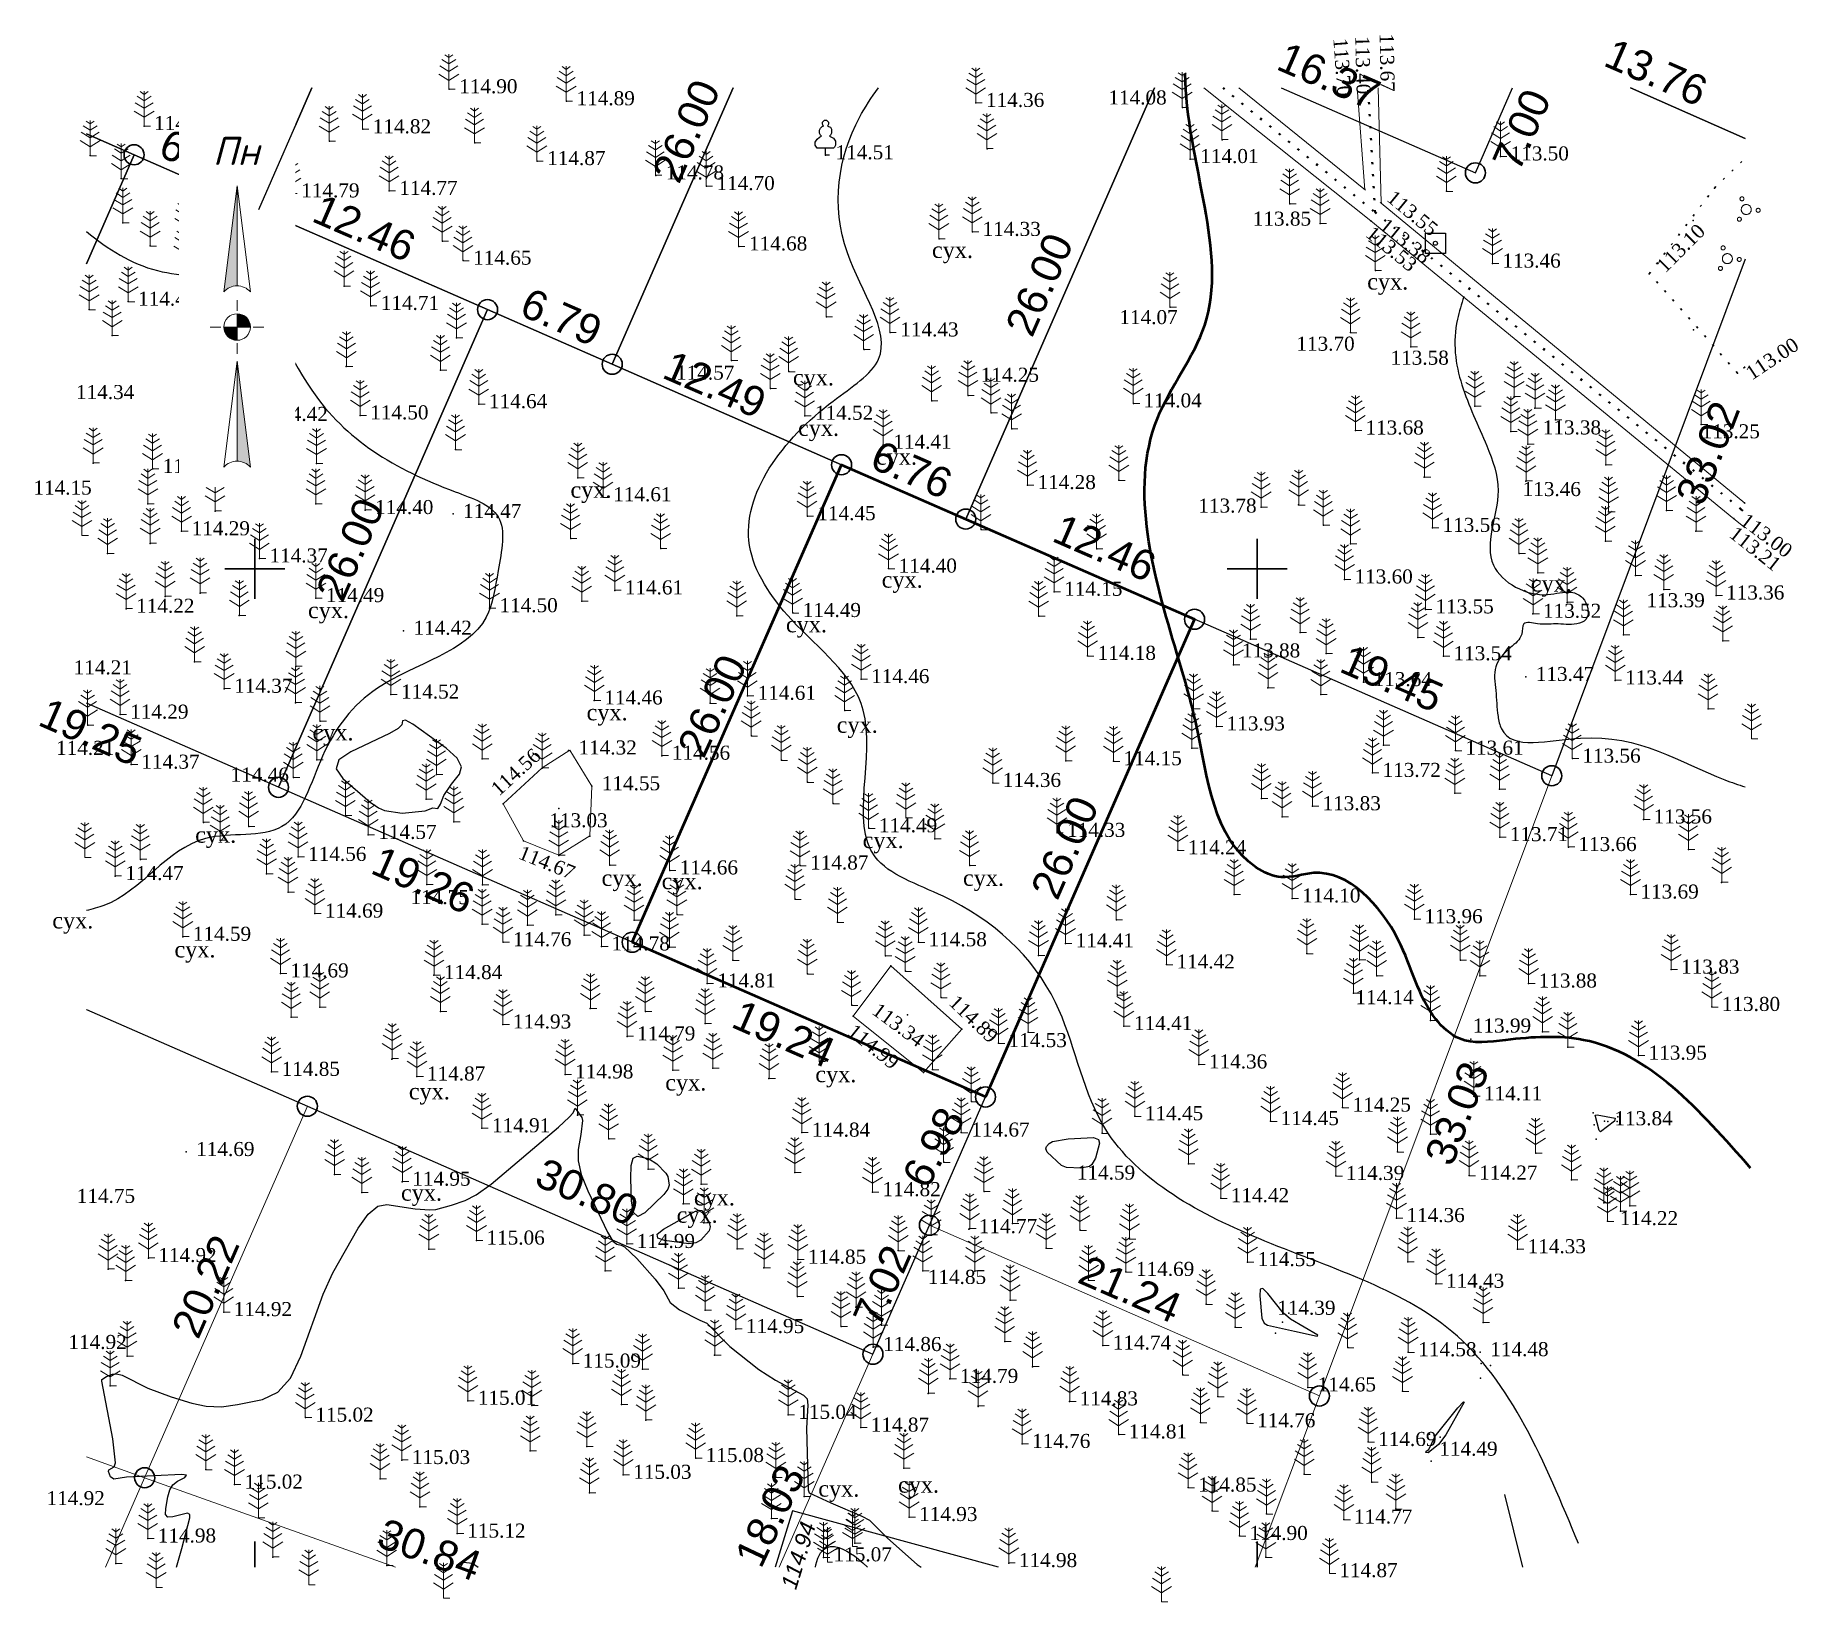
# Model space of a CAD drawing. Header units: millimetres. Extents: x 5405639.1 to 5405727.1, y 5524898.5 to 5524976.6.
import ezdxf
from ezdxf.enums import TextEntityAlignment as Align

# ---------------------------------------------------------------- set-up
doc = ezdxf.new("R2010")
doc.units = ezdxf.units.MM
doc.set_wipeout_variables(frame=1)
for name, pattern in [('0', [0]), ('HIDDEN', [0.5, 0, -0.5]), ('суцільна', [50, 50, 0])]:
    doc.linetypes.add(name, pattern=pattern)
for name, color, linetype, lineweight in [('#Лист (текст_ПН)', 250, 'Continuous', 0), ('#Штамп', 250, 'Continuous', 0), ('11900000', 1, 'Continuous', 30), ('Контур', 7, 'HIDDEN', 30), ('рельеф', 7, 'Continuous', 0), ('ТОЧКИ', 7, 'Continuous', 30), ('усл. знак', 7, 'суцільна', 20)]:
    doc.layers.add(name, color=color, linetype=linetype, lineweight=lineweight)
for name, color, linetype in [('12000000', 7, 'Continuous'), ('71132060', 7, '0'), ('SC007', 7, 'Continuous'), ('горизонтали', 42, 'Continuous'), ('Горизонтали--MIN', 32, 'Continuous'), ('Ділянки_Межі', 10, 'Continuous'), ('надписи', 7, 'Continuous'), ('Ограда каменная', 7, 'g5_472'), ('отметки', 7, 'Continuous'), ('промеры', 185, 'Continuous'), ('Растительность', 7, 'Continuous')]:
    doc.layers.add(name, color=color, linetype=linetype)
doc.styles.get("Standard").update_dxf_attribs({"font": 'arial.ttf'})
doc.styles.add('times', font='times.ttf')
doc.styles.add('WMF-Arial Cyr2', font='ariali.ttf')
doc.styles.add('Мой_Топо', font='isocpeui.ttf')
doc.linetypes.add('g5_472', pattern='A,0,-4,[25,GUGK_2005.shx,S=0.4,R=0,X=0,Y=-0.2],0', length=4)
doc.linetypes.add('канава 0', pattern='A,0.9,0,["|",Standard,S=0.25,R=0,X=0,Y=0],0.1', length=1)

msp = doc.modelspace()

# ---------------------------------------------------------------- texts
at = {"layer": '12000000', "color": 7, "style": 'WMF-Arial Cyr2'}
msp.add_text('114.94', height=0.8, rotation=72.87732, dxfattribs=at).set_placement((5405676.995, 5524899.057, 114.94))
at = {"layer": 'надписи', "color": 7, "style": 'times'}
for p in [(5405683.779, 5524966.301, 111.861), (5405705.488, 5524964.723, 111.861), (5405676.844, 5524959.944, 111.861), (5405677.099, 5524957.428, 111.861), (5405680.985, 5524955.99, 111.861), (5405665.745, 5524954.344, 111.861), (5405681.271, 5524949.861, 111.861), (5405713.648, 5524949.667, 111.861), (5405652.653, 5524948.34, 111.861), (5405676.493, 5524947.634, 111.861), (5405666.55, 5524943.246, 111.861), (5405679.029, 5524942.623, 111.861), (5405652.878, 5524942.246, 111.861), (5405647.026, 5524937.142, 111.861), (5405680.32, 5524936.874, 111.861), (5405667.297, 5524934.99, 111.861), (5405670.295, 5524934.826, 111.861), (5405685.326, 5524934.993, 111.861), (5405639.899, 5524932.868, 111.861), (5405645.992, 5524931.423, 111.861), (5405670.474, 5524924.788, 111.861), (5405677.96, 5524925.203, 111.861), (5405657.683, 5524924.348, 111.861), (5405657.292, 5524919.295, 111.861), (5405671.902, 5524919.056, 111.861), (5405671.042, 5524918.194, 111.861), (5405678.108, 5524904.538, 111.861), (5405682.084, 5524904.737, 111.861)]:
    msp.add_text('сух.', height=0.8, dxfattribs=at).set_placement(p, align=Align.TOP_LEFT)
at = {"layer": 'отметки', "color": 7, "style": 'times'}
for s, rotation, p in [('113.67', 271.09856, (5405706.81, 5524976.699, 113.672)), ('113.70', 274.27705, (5405704.496, 5524976.488, 114.59)), ('113.40', 271.15166, (5405705.597, 5524976.573, 113.399)), ('113.55', 320.48771, (5405706.853, 5524968.932, 113.553)), ('113.53', 320.62831, (5405705.803, 5524967.152, 113.526)), ('113.38', 320.95222, (5405706.484, 5524967.545, 113.38)), ('113.10', 44.97337, (5405719.854, 5524965.21, 113.099)), ('113.00', 33.66549, (5405724.282, 5524959.964, 112.998)), ('113.21', 321.89787, (5405723.919, 5524952.177, 113.212)), ('113.00', 322.62665, (5405724.465, 5524952.83, 112.999)), ('114.56', 42.39047, (5405661.705, 5524939.152, 114.558)), ('114.67', 338.0304, (5405663.355, 5524936.226, 114.67)), ('113.34', 323.40069, (5405681.149, 5524928.411, 113.341)), ('114.89', 316.18008, (5405685.05, 5524928.819, 114.894)), ('114.99', 321.27236, (5405679.946, 5524927.362, 114.828))]:
    msp.add_text(s, height=0.7, rotation=rotation, dxfattribs=at).set_placement(p, align=Align.TOP_LEFT)
for s, p in [('114.90', (5405660.196, 5524974.411, 114.899)), ('114.08', (5405692.578, 5524973.852, 114.079)), ('114.89', (5405666.05, 5524973.814, 114.887)), ('114.36', (5405686.474, 5524973.73, 114.358)), ('114.74', (5405644.975, 5524972.579, 114.737)), ('114.82', (5405655.884, 5524972.414, 114.818)), ('114.87', (5405664.585, 5524970.831, 114.866)), ('114.51', (5405678.97, 5524971.121, 114.51)), ('114.01', (5405697.161, 5524970.932, 114.006)), ('113.50', (5405712.641, 5524971.063, 113.498)), ('114.78', (5405670.499, 5524970.114, 114.782)), ('114.70', (5405673.03, 5524969.581, 114.704)), ('114.79', (5405652.316, 5524969.221, 114.794)), ('114.77', (5405657.21, 5524969.345, 114.773)), ('113.85', (5405699.781, 5524967.811, 113.849)), ('114.53', (5405647.002, 5524967.224, 114.527)), ('114.33', (5405686.301, 5524967.299, 114.326)), ('114.68', (5405674.651, 5524966.572, 114.681)), ('114.65', (5405660.893, 5524965.865, 114.655)), ('113.46', (5405712.234, 5524965.718, 113.459)), ('114.42', (5405644.178, 5524963.821, 114.423)), ('114.47', (5405649.087, 5524963.96, 114.472)), ('114.71', (5405656.286, 5524963.609, 114.708)), ('114.07', (5405693.128, 5524962.9, 114.072)), ('114.43', (5405682.197, 5524962.288, 114.428)), ('113.70', (5405701.956, 5524961.576, 113.702)), ('113.58', (5405706.652, 5524960.878, 113.585)), ('114.57', (5405671.014, 5524960.133, 114.567)), ('114.25', (5405686.21, 5524960.028, 114.253)), ('114.34', (5405641.081, 5524959.166, 114.343)), ('114.42', (5405650.738, 5524958.074, 114.418)), ('114.50', (5405655.757, 5524958.152, 114.497)), ('114.64', (5405661.679, 5524958.709, 114.64)), ('114.52', (5405677.94, 5524958.132, 114.52)), ('114.04', (5405694.33, 5524958.749, 114.038)), ('113.68', (5405705.403, 5524957.395, 113.685)), ('113.38', (5405714.246, 5524957.402, 113.376)), ('113.25', (5405722.168, 5524957.208, 113.248)), ('114.41', (5405681.85, 5524956.69, 114.41)), ('114.26', (5405645.406, 5524955.48, 114.261)), ('114.28', (5405689.044, 5524954.675, 114.276)), ('114.15', (5405638.958, 5524954.401, 114.154)), ('114.61', (5405667.878, 5524954.068, 114.612)), ('113.46', (5405713.24, 5524954.329, 113.462)), ('114.40', (5405656, 5524953.43, 114.402)), ('114.47', (5405660.391, 5524953.236, 114.47)), ('114.45', (5405678.062, 5524953.125, 114.447)), ('113.78', (5405697.064, 5524953.503, 113.781)), ('114.29', (5405646.851, 5524952.372, 114.292)), ('113.56', (5405709.246, 5524952.542, 113.556)), ('114.37', (5405650.732, 5524951.016, 114.375)), ('114.40', (5405682.115, 5524950.509, 114.398)), ('114.61', (5405668.456, 5524949.424, 114.608)), ('114.15', (5405690.371, 5524949.356, 114.152)), ('113.60', (5405704.855, 5524949.97, 113.604)), ('114.22', (5405644.082, 5524948.509, 114.224)), ('114.49', (5405653.549, 5524949.04, 114.492)), ('114.50', (5405662.205, 5524948.536, 114.499)), ('113.55', (5405708.893, 5524948.479, 113.555)), ('113.39', (5405719.421, 5524948.785, 113.386)), ('113.36', (5405723.389, 5524949.17, 113.36)), ('114.49', (5405677.331, 5524948.298, 114.493)), ('113.52', (5405714.256, 5524948.258, 113.519)), ('114.42', (5405657.917, 5524947.414, 114.422)), ('114.18', (5405692.042, 5524946.16, 114.183)), ('113.88', (5405699.239, 5524946.281, 113.881)), ('113.54', (5405709.793, 5524946.141, 113.541)), ('114.21', (5405640.963, 5524945.437, 114.21)), ('114.46', (5405680.746, 5524944.999, 114.459)), ('113.64', (5405705.808, 5524944.851, 113.637)), ('113.47', (5405713.899, 5524945.11, 113.473)), ('113.44', (5405718.355, 5524944.936, 113.443)), ('114.37', (5405648.971, 5524944.519, 114.365)), ('114.52', (5405657.294, 5524944.23, 114.523)), ('114.46', (5405667.436, 5524943.936, 114.46)), ('114.61', (5405675.084, 5524944.169, 114.608)), ('114.29', (5405643.785, 5524943.23, 114.287)), ('113.93', (5405698.475, 5524942.644, 113.932)), ('114.21', (5405640.086, 5524941.423, 114.212)), ('114.32', (5405666.146, 5524941.442, 114.317)), ('113.61', (5405710.387, 5524941.434, 113.614)), ('114.37', (5405644.341, 5524940.736, 114.371)), ('114.56', (5405670.804, 5524941.183, 114.56)), ('114.15', (5405693.332, 5524940.907, 114.152)), ('113.56', (5405716.221, 5524941.037, 113.563)), ('114.46', (5405648.793, 5524940.09, 114.459)), ('114.55', (5405667.311, 5524939.659, 114.545)), ('114.36', (5405687.311, 5524939.823, 114.36)), ('113.72', (5405706.254, 5524940.324, 113.716)), ('113.83', (5405703.26, 5524938.662, 113.833)), ('113.03', (5405664.692, 5524937.814, 113.032)), ('113.56', (5405719.777, 5524938.004, 113.56)), ('114.57', (5405656.161, 5524937.232, 114.569)), ('114.49', (5405681.13, 5524937.564, 114.491)), ('114.33', (5405690.516, 5524937.335, 114.329)), ('113.71', (5405712.602, 5524937.122, 113.706)), ('114.56', (5405652.66, 5524936.137, 114.556)), ('114.24', (5405696.544, 5524936.467, 114.241)), ('113.66', (5405716.022, 5524936.629, 113.657)), ('114.47', (5405643.543, 5524935.18, 114.466)), ('114.66', (5405671.196, 5524935.462, 114.657)), ('114.87', (5405677.701, 5524935.707, 114.873)), ('113.69', (5405719.119, 5524934.259, 113.689)), ('114.75', (5405657.77, 5524933.983, 114.751)), ('114.10', (5405702.242, 5524934.064, 114.101)), ('114.69', (5405653.5, 5524933.31, 114.692)), ('113.96', (5405708.341, 5524933.028, 113.96)), ('114.59', (5405646.909, 5524932.154, 114.585)), ('114.76', (5405662.884, 5524931.882, 114.756)), ('114.78', (5405667.796, 5524931.671, 114.781)), ('114.58', (5405683.608, 5524931.879, 114.58)), ('114.41', (5405690.945, 5524931.826, 114.409)), ('114.42', (5405695.977, 5524930.772, 114.421)), ('114.69', (5405651.777, 5524930.327, 114.688)), ('114.84', (5405659.437, 5524930.241, 114.844)), ('114.81', (5405673.073, 5524929.826, 114.813)), ('113.88', (5405714.041, 5524929.823, 113.884)), ('113.83', (5405721.147, 5524930.516, 113.834)), ('114.14', (5405704.9, 5524928.993, 114.137)), ('113.80', (5405723.178, 5524928.654, 113.803)), ('114.93', (5405662.875, 5524927.782, 114.931)), ('114.79', (5405669.069, 5524927.186, 114.789)), ('114.41', (5405693.856, 5524927.699, 114.41)), ('113.99', (5405710.757, 5524927.577, 113.994)), ('114.53', (5405687.599, 5524926.851, 114.529)), ('114.85', (5405651.34, 5524925.419, 114.852)), ('114.36', (5405697.595, 5524925.788, 114.362)), ('113.95', (5405719.524, 5524926.228, 113.946)), ('114.87', (5405658.588, 5524925.187, 114.869)), ('114.98', (5405665.977, 5524925.29, 114.981)), ('114.11', (5405711.312, 5524924.2, 114.109)), ('114.45', (5405694.399, 5524923.208, 114.446)), ('114.45', (5405701.17, 5524922.962, 114.454)), ('114.25', (5405704.761, 5524923.636, 114.248)), ('113.84', (5405717.819, 5524922.955, 113.842)), ('114.91', (5405661.831, 5524922.605, 114.914)), ('114.84', (5405677.787, 5524922.387, 114.836)), ('114.67', (5405685.742, 5524922.391, 114.67)), ('114.69', (5405647.077, 5524921.423, 114.686)), ('114.59', (5405691.005, 5524920.247, 114.585)), ('114.39', (5405704.429, 5524920.228, 114.393)), ('114.27', (5405711.072, 5524920.246, 114.266)), ('114.95', (5405657.856, 5524919.943, 114.947)), ('114.82', (5405681.309, 5524919.42, 114.821)), ('114.75', (5405641.121, 5524919.085, 114.753)), ('114.42', (5405698.685, 5524919.12, 114.423)), ('114.77', (5405686.116, 5524917.575, 114.77)), ('114.36', (5405707.447, 5524918.13, 114.363)), ('114.22', (5405718.089, 5524917.975, 114.219)), ('115.06', (5405661.558, 5524917.006, 115.057)), ('114.99', (5405669.052, 5524916.837, 114.994)), ('114.92', (5405645.19, 5524916.136, 114.922)), ('114.85', (5405677.587, 5524916.054, 114.849)), ('114.55', (5405700.024, 5524915.935, 114.553)), ('114.33', (5405713.491, 5524916.575, 114.332)), ('114.85', (5405683.571, 5524915.045, 114.851)), ('114.69', (5405693.955, 5524915.446, 114.685)), ('114.43', (5405709.418, 5524914.855, 114.427)), ('114.92', (5405648.95, 5524913.44, 114.921)), ('114.39', (5405700.999, 5524913.508, 114.553)), ('114.95', (5405674.498, 5524912.596, 114.953)), ('114.92', (5405640.705, 5524911.802, 114.92)), ('114.86', (5405681.347, 5524911.698, 114.858)), ('114.74', (5405692.8, 5524911.771, 114.739)), ('114.58', (5405708.034, 5524911.438, 114.577)), ('114.48', (5405711.627, 5524911.442, 114.477)), ('115.09', (5405666.357, 5524910.873, 115.093)), ('114.79', (5405685.175, 5524910.11, 114.786)), ('114.65', (5405703.02, 5524909.685, 114.65)), ('115.01', (5405661.126, 5524909.02, 115.01)), ('114.83', (5405691.146, 5524908.989, 114.826)), ('115.02', (5405653.022, 5524908.177, 115.022)), ('115.04', (5405677.11, 5524908.317, 115.044)), ('114.76', (5405699.996, 5524907.897, 114.755)), ('114.87', (5405680.726, 5524907.68, 114.869)), ('114.81', (5405693.594, 5524907.34, 114.813)), ('114.69', (5405706.035, 5524906.965, 114.693)), ('115.03', (5405657.835, 5524906.065, 115.031)), ('115.08', (5405672.492, 5524906.164, 115.079)), ('114.76', (5405688.771, 5524906.866, 114.76)), ('114.49', (5405709.085, 5524906.479, 114.488)), ('115.03', (5405668.876, 5524905.327, 115.033)), ('115.02', (5405649.493, 5524904.837, 115.017)), ('114.85', (5405697.056, 5524904.69, 114.851)), ('114.92', (5405639.612, 5524904.014, 114.918)), ('114.93', (5405683.138, 5524903.223, 114.935)), ('114.77', (5405704.828, 5524903.097, 114.772)), ('114.98', (5405645.161, 5524902.151, 114.982)), ('115.12', (5405660.599, 5524902.396, 115.118)), ('114.90', (5405699.617, 5524902.277, 114.903)), ('115.07', (5405678.871, 5524901.212, 115.07)), ('114.98', (5405688.113, 5524900.926, 114.98)), ('114.87', (5405704.098, 5524900.423, 114.869))]:
    msp.add_text(s, height=0.7, dxfattribs=at).set_placement(p, align=Align.TOP_LEFT)
at = {"layer": 'промеры', "char_height": 1.5, "attachment_point": 1}
for s, insert, rotation in [('16.37', (5405701.481, 5524976.311), 336.4763), ('13.76', (5405717.802, 5524976.493), 336.4763), ('26.00', (5405669.782, 5524969.736), 66.37949), ('7.00', (5405711.683, 5524970.332), 66.35584), ('6.79', (5405645.708, 5524971.993, 107.24), 336.4763), ('12.46', (5405653.368, 5524968.732, 107.24), 336.4763), ('26.00', (5405687.395, 5524962.077), 66.37949), ('6.79', (5405663.726, 5524964.056, 107.24), 336.4763), ('12.49', (5405670.846, 5524960.929), 336.4763), ('33.02', (5405720.838, 5524953.603), 69.01088), ('6.76', (5405681.198, 5524956.453), 336.4763), ('26.00', (5405653.007, 5524948.87), 66.37949), ('12.46', (5405690.291, 5524952.783), 336.4763), ('19.45', (5405704.626, 5524946.275), 336.4763), ('26.00', (5405671.031, 5524941.109, 107.24), 65.31556), ('19.25', (5405639.714, 5524943.61), 336.35584), ('26.00', (5405688.659, 5524934.006), 66.37949), ('19.26', (5405656.305, 5524936.225), 336.35584), ('19.24', (5405674.293, 5524928.554), 336.35584), ('33.03', (5405708.32, 5524920.676), 69.01088), ('6.98', (5405682.229, 5524919.711), 61.91278), ('30.80', (5405664.475, 5524920.676), 336.32163), ('20.22', (5405645.802, 5524912.127, 107.24), 66.39254), ('7.02', (5405679.788, 5524912.693), 66.35584), ('21.24', (5405691.562, 5524915.819), 336.4763), ('18.03', (5405673.893, 5524900.739), 64.71738), ('30.84', (5405656.514, 5524902.695), 340.0588)]:
    msp.add_mtext(s, dxfattribs=dict(at, insert=insert, rotation=rotation))

# ---------------------------------------------------------------- blocks, each defined once
blk = doc.blocks.new('SYMBOL902')
at = {"layer": 'SC007'}
blk.add_lwpolyline([(-1.25, -1.25), (-1.25, 1.25), (1.25, 1.25), (1.25, -1.25)], close=True, dxfattribs=at)
blk.add_circle((0, 0), 0.25, dxfattribs=at)
blk = doc.blocks.new('A$C51FE15A3')
at = {"layer": 'Растительность', "color": 94, "lineweight": 0}
for points in [[(-0.447, 1.172), (0, 0.895), (0.447, 1.172)], [(-0.343, 1.489), (0, 1.267), (0.343, 1.489)], [(-0.201, 1.726), (0, 1.584), (0.201, 1.726)], [(0, 1.75), (0, 0), (0.319, 0)], [(-0.493, 0.753), (0, 0.444), (0.493, 0.753)]]:
    blk.add_lwpolyline(points, dxfattribs=at)
blk = doc.blocks.new('A$C2ACB5305')
at = {"layer": 'Растительность'}
blk.add_lwpolyline([(0.2, 0), (0.2, 0), (0, 0), (0, 0.35), (-0.4, 0.35), (-0.5, 0.5), (-0.5, 0.65), (-0.4, 0.8), (-0.3, 0.9), (-0.2, 0.95), (-0.25, 1), (-0.3, 1.1), (-0.3, 1.25), (-0.25, 1.35), (-0.15, 1.45), (-0.1, 1.45), (-0.15, 1.55), (-0.15, 1.65), (-0.05, 1.75), (0.05, 1.75), (0.15, 1.65), (0.15, 1.55), (0.1, 1.45), (0.25, 1.4), (0.3, 1.3), (0.3, 1.1), (0.25, 1), (0.2, 0.95), (0.4, 0.85), (0.5, 0.7), (0.5, 0.5), (0.45, 0.4), (0.4, 0.35), (0, 0.35)], dxfattribs=at)
blk = doc.blocks.new('A$C72385B22')
at = {"layer": 'усл. знак'}
for centre, radius in [((0, 0), 0.625), ((-0.02, 1.49), 0.25), ((-1.29, -0.64), 0.25), ((1.28, -0.76), 0.25)]:
    blk.add_circle(centre, radius, dxfattribs=at)
blk = doc.blocks.new('SYMBOL71132060')
at = {"layer": 'SC007', "color": 94, "lineweight": 0}
for points in [[(-0.4, 1.05), (0, 0.8), (0.4, 1.05)], [(-0.3, 1.35), (0, 1.15), (0.3, 1.35)], [(-0.2, 1.65), (0, 1.5), (0.2, 1.65)], [(0, 1.75), (0, 0), (0.25, 0)], [(-0.5, 0.7), (0, 0.4), (0.5, 0.7)]]:
    blk.add_lwpolyline(points, dxfattribs=at)
blk = doc.blocks.new('*U6')
at = {"color": 0}
for points in [[(-0.113, 0), (-0.109, -0.029), (-0.097, -0.056)], [(-0.113, 0), (-0.097, -0.056), (0, 0)], [(-0.097, -0.056), (0, -0.113), (0, 0)], [(-0.097, -0.056), (-0.08, -0.08), (-0.056, -0.097)], [(-0.097, -0.056), (-0.056, -0.097), (0, -0.113)], [(-0.056, -0.097), (-0.029, -0.109), (0, -0.113)]]:
    blk.add_solid(points, dxfattribs=at)
blk = doc.blocks.new('*U7')
at = {"color": 0}
for points in [[(0, 0), (0.097, 0.056), (0, 0.113)], [(0.097, 0.056), (0.029, 0.109), (0, 0.113)], [(0, 0), (0.113, 0), (0.097, 0.056)], [(0.097, 0.056), (0.056, 0.097), (0.029, 0.109)], [(0.097, 0.056), (0.08, 0.08), (0.056, 0.097)], [(0.113, 0), (0.109, 0.029), (0.097, 0.056)]]:
    blk.add_solid(points, dxfattribs=at)
blk = doc.blocks.new('*U8')
at = {"color": 0}
for points in [[(0, -1.136), (0.021, -1.138), (0, -0.288)], [(0.021, -1.138), (0.042, -1.142), (0, -0.288)], [(0.042, -1.142), (0.062, -1.15), (0, -0.288)], [(0.062, -1.15), (0.081, -1.16), (0, -0.288)], [(0.081, -1.16), (0.098, -1.173), (0, -0.288)], [(0.098, -1.173), (0.113, -1.188), (0, -0.288)]]:
    blk.add_solid(points, dxfattribs=at)
blk = doc.blocks.new('*U9')
at = {"color": 0}
for points in [[(-0.113, 0.297), (-0.098, 0.312), (0, 1.197)], [(-0.098, 0.312), (-0.081, 0.325), (0, 1.197)], [(-0.081, 0.325), (-0.062, 0.335), (0, 1.197)], [(-0.062, 0.335), (-0.042, 0.343), (0, 1.197)], [(-0.042, 0.343), (-0.021, 0.347), (0, 1.197)], [(-0.021, 0.347), (0, 0.349), (0, 1.197)]]:
    blk.add_solid(points, dxfattribs=at)
blk = doc.blocks.new('#Північ')
at = {"color": 7}
blk.add_wipeout([(-2.901, 10.635), (2.901, 10.635), (2.901, -7.981), (-2.901, -7.981)], dxfattribs=at).dxf.layer = '#Лист (текст_ПН)'
at = {"layer": '#Лист (текст_ПН)'}
for p, q in [((-0.663, 1.748), (0, 7.043)), ((0, 7.043), (0, 2.052)), ((0, 7.043), (0.663, 1.748)), ((0, 1.337), (0, 0.807)), ((-1.337, 0), (-0.807, 0)), ((-0.662, 0), (0.662, 0)), ((0, 0.662), (0, -0.662)), ((1.337, 0), (0.807, 0)), ((0, -1.337), (0, -0.807)), ((-0.663, -6.99), (0, -1.695)), ((0, -1.695), (0.663, -6.99)), ((0, -1.695), (0, -6.686))]:
    blk.add_line(p, q, dxfattribs=at)
at = {"layer": '#Лист (текст_ПН)', "flags": 128}
for points in [[(0, 7.043), (-0.663, 1.748, -0.218585), (0, 2.052)], [(0, 0), (-0.662, 0, 0.414214), (0, -0.662)]]:
    blk.add_lwpolyline(points, format="xyb", close=True, dxfattribs=at)
at = {"layer": '#Лист (текст_ПН)'}
blk.add_circle((0, 0), 0.662, dxfattribs=at)
for centre in [(0, 1.178), (0, -7.56)]:
    blk.add_arc(centre, 0.874, 40.67981, 139.32019, dxfattribs=at)
at = {"layer": '#Лист (текст_ПН)', "xscale": 5.883850111352785, "yscale": 5.883850111352785, "zscale": 5.883850111352785}
for name in ['*U9', '*U6', '*U7', '*U8']:
    blk.add_blockref(name, (0, 0), dxfattribs=at)
at = {"layer": '#Лист (текст_ПН)', "style": 'Мой_Топо'}
blk.add_text('Пн', height=1.4, dxfattribs=at).set_placement((-1.217, 8.077))

# ---------------------------------------------------------------- hatches: boundary and pattern name
at = {"layer": '12000000', "lineweight": 15, "ltscale": 0.02, "extrusion": (-0.000964997, -0.001555, 0.999998)}
msp.add_hatch(color=7, dxfattribs=at).paths.add_polyline_path([(5405674.263, 5524887.992, 1), (5405674.6, 5524888.014, 1)])

# ---------------------------------------------------------------- linework, layer by layer
at = {"layer": '11900000', "color": 0, "linetype": '0', "lineweight": 15, "ltscale": 0.7}
for points in [[(5405650, 5524900.227), (5405650, 5524901.504)], [(5405650, 5524900.227), (5405650, 5524901.504)], [(5405650, 5524900.227), (5405650, 5524901.504)], [(5405650, 5524900.227), (5405650, 5524901.504)], [(5405650, 5524900.227), (5405650, 5524901.504)], [(5405650, 5524900.227), (5405650, 5524901.504)], [(5405650, 5524900.227), (5405650, 5524901.504)], [(5405650, 5524900.227), (5405650, 5524901.504)], [(5405650, 5524900.227), (5405650, 5524901.504)], [(5405650, 5524900.227), (5405650, 5524901.504)], [(5405650, 5524900.227), (5405650, 5524901.504)], [(5405650, 5524900.227), (5405650, 5524901.504)], [(5405650, 5524900.227), (5405650, 5524901.504)], [(5405650, 5524900.227), (5405650, 5524901.504)], [(5405650, 5524900.227), (5405650, 5524901.504)], [(5405650, 5524900.227), (5405650, 5524901.504)], [(5405650, 5524900.227), (5405650, 5524901.504)], [(5405650, 5524900.227), (5405650, 5524901.504)], [(5405650, 5524900.227), (5405650, 5524901.504)], [(5405650, 5524900.227), (5405650, 5524901.504)], [(5405650, 5524900.227), (5405650, 5524901.504)], [(5405650, 5524900.227), (5405650, 5524901.504)], [(5405650, 5524900.227), (5405650, 5524901.504)], [(5405650, 5524900.227), (5405650, 5524901.504)], [(5405650, 5524900.227), (5405650, 5524901.504)], [(5405650, 5524900.227), (5405650, 5524901.504)], [(5405650, 5524900.227), (5405650, 5524901.504)], [(5405650, 5524900.227), (5405650, 5524901.504)], [(5405650, 5524900.227), (5405650, 5524901.504)], [(5405650, 5524900.227), (5405650, 5524901.504)], [(5405650, 5524900.227), (5405650, 5524901.504)], [(5405650, 5524900.227), (5405650, 5524901.504)], [(5405650, 5524900.227), (5405650, 5524901.504)], [(5405650, 5524900.227), (5405650, 5524901.504)], [(5405650, 5524900.227), (5405650, 5524901.504)], [(5405650, 5524900.227), (5405650, 5524901.504)], [(5405650, 5524900.227), (5405650, 5524901.504)], [(5405650, 5524900.227), (5405650, 5524901.504)], [(5405650, 5524900.227), (5405650, 5524901.504)], [(5405650, 5524900.227), (5405650, 5524901.504)], [(5405650, 5524900.227), (5405650, 5524901.504)], [(5405650, 5524900.227), (5405650, 5524901.504)], [(5405650, 5524900.227), (5405650, 5524901.504)], [(5405650, 5524900.227), (5405650, 5524901.504)], [(5405700, 5524900.227), (5405700, 5524901.504)], [(5405700, 5524900.227), (5405700, 5524901.504)], [(5405700, 5524900.227), (5405700, 5524901.504)], [(5405700, 5524900.227), (5405700, 5524901.504)], [(5405700, 5524900.227), (5405700, 5524901.504)], [(5405700, 5524900.227), (5405700, 5524901.504)], [(5405700, 5524900.227), (5405700, 5524901.504)], [(5405700, 5524900.227), (5405700, 5524901.504)], [(5405700, 5524900.227), (5405700, 5524901.504)], [(5405700, 5524900.227), (5405700, 5524901.504)], [(5405700, 5524900.227), (5405700, 5524901.504)]]:
    msp.add_lwpolyline(points, dxfattribs=at)
at = {"layer": '11900000', "linetype": '0', "lineweight": 15, "ltscale": 0.7}
for points in [[(5405650, 5524900.227), (5405650, 5524901.504)], [(5405650, 5524900.227), (5405650, 5524901.504)], [(5405650, 5524900.227), (5405650, 5524901.504)], [(5405650, 5524900.227), (5405650, 5524901.504)], [(5405650, 5524900.227), (5405650, 5524901.504)], [(5405650, 5524900.227), (5405650, 5524901.504)], [(5405650, 5524900.227), (5405650, 5524901.504)], [(5405650, 5524900.227), (5405650, 5524901.504)], [(5405700, 5524900.227), (5405700, 5524901.504)], [(5405700, 5524900.227), (5405700, 5524901.504)], [(5405700, 5524900.227), (5405700, 5524901.504)]]:
    msp.add_lwpolyline(points, dxfattribs=at)
at = {"layer": '11900000', "color": 7}
for points in [[(5405650, 5524948.5, 0), (5405650, 5524951.5, 0)], [(5405650, 5524948.5, 0), (5405650, 5524951.5, 0)], [(5405700, 5524948.5, 0), (5405700, 5524951.5, 0)], [(5405700, 5524948.5, 0), (5405700, 5524951.5, 0)], [(5405648.5, 5524950, 0), (5405651.5, 5524950, 0)], [(5405648.5, 5524950, 0), (5405651.5, 5524950, 0)], [(5405698.5, 5524950, 0), (5405701.5, 5524950, 0)], [(5405698.5, 5524950, 0), (5405701.5, 5524950, 0)], [(5405650, 5524900.227, 0), (5405650, 5524901.5, 0)], [(5405650, 5524900.227, 0), (5405650, 5524901.5, 0)], [(5405700, 5524900.227, 0), (5405700, 5524901.5, 0)], [(5405700, 5524900.227, 0), (5405700, 5524901.5, 0)]]:
    msp.add_polyline3d(points, dxfattribs=at)
at = {"layer": 'горизонтали', "color": 32}
for points in [[(5405658.497, 5524937.932, 114.5), (5405658.887, 5524938.082, 114.5), (5405659.137, 5524938.052, 114.5), (5405659.257, 5524938.262, 114.5), (5405659.437, 5524938.702, 114.5), (5405659.817, 5524939.262, 114.5), (5405660.217, 5524939.762, 114.5), (5405660.317, 5524940.132, 114.5), (5405660.087, 5524940.562, 114.5), (5405659.547, 5524941.062, 114.5), (5405657.887, 5524942.262, 114.5), (5405657.517, 5524942.452, 114.5), (5405657.367, 5524942.422, 114.5), (5405657.327, 5524942.222, 114.5), (5405657.157, 5524942.042, 114.5), (5405656.727, 5524941.782, 114.5), (5405654.787, 5524940.872, 114.5), (5405654.197, 5524940.472, 114.5), (5405654.067, 5524940.032, 114.5), (5405654.397, 5524939.542, 114.5), (5405655.757, 5524938.362, 114.5), (5405656.167, 5524938.082, 114.5), (5405656.477, 5524937.952, 114.5), (5405657.347, 5524937.812, 114.5), (5405658.497, 5524937.932, 114.5)], [(5405716.867, 5524922.752, 114), (5405716.967, 5524922.782, 114), (5405717.857, 5524922.612, 114), (5405717.827, 5524922.452, 114), (5405717.127, 5524921.932, 114), (5405717.067, 5524921.992, 114), (5405716.867, 5524922.752, 114)], [(5405689.527, 5524920.912, 114.5), (5405689.457, 5524921.072, 114.5), (5405689.497, 5524921.192, 114.5), (5405689.627, 5524921.342, 114.5), (5405689.787, 5524921.442, 114.5), (5405690.577, 5524921.572, 114.5), (5405691.837, 5524921.642, 114.5), (5405692.087, 5524921.552, 114.5), (5405692.127, 5524921.362, 114.5), (5405691.937, 5524920.612, 114.5), (5405691.747, 5524920.302, 114.5), (5405691.637, 5524920.202, 114.5), (5405691.207, 5524920.112, 114.5), (5405690.497, 5524920.142, 114.5), (5405690.247, 5524920.242, 114.5), (5405689.527, 5524920.912, 114.5)], [(5405670.667, 5524919.272, 115), (5405670.607, 5524919.072, 115), (5405670.407, 5524918.802, 115), (5405669.457, 5524917.892, 115), (5405669.107, 5524917.712, 115), (5405668.887, 5524917.902, 115), (5405668.797, 5524918.472, 115), (5405668.757, 5524919.622, 115), (5405668.777, 5524920.252, 115), (5405668.877, 5524920.612, 115), (5405669.067, 5524920.712, 115), (5405669.637, 5524920.602, 115), (5405670.047, 5524920.332, 115), (5405670.497, 5524919.872, 115), (5405670.607, 5524919.702, 115), (5405670.667, 5524919.272, 115)], [(5405671.987, 5524917.972, 115), (5405672.177, 5524918.022, 115), (5405672.297, 5524918.002, 115), (5405672.407, 5524917.912, 115), (5405672.657, 5524917.402, 115), (5405672.707, 5524917.192, 115), (5405672.667, 5524916.992, 115), (5405672.247, 5524916.522, 115), (5405672.007, 5524916.392, 115), (5405671.657, 5524916.342, 115), (5405670.437, 5524916.512, 115), (5405670.097, 5524916.632, 115), (5405670.077, 5524916.822, 115), (5405670.387, 5524917.072, 115), (5405671.987, 5524917.972, 115)], [(5405700.227, 5524912.642, 114.5), (5405700.347, 5524912.392, 114.5), (5405700.507, 5524912.282, 114.5), (5405701.867, 5524911.992, 114.5), (5405702.987, 5524911.732, 114.5), (5405703.027, 5524911.782, 114.5), (5405701.667, 5524912.582, 114.5), (5405701.297, 5524912.902, 114.5), (5405700.537, 5524913.862, 114.5), (5405700.287, 5524914.122, 114.5), (5405700.157, 5524914.082, 114.5), (5405700.127, 5524913.752, 114.5), (5405700.227, 5524912.642, 114.5)], [(5405708.417, 5524905.932, 114.5), (5405708.437, 5524906.012, 114.5), (5405708.567, 5524906.082, 114.5), (5405708.877, 5524906.752, 114.5), (5405710.017, 5524908.172, 114.5), (5405710.287, 5524908.472, 114.5), (5405710.327, 5524908.442, 114.5), (5405709.417, 5524906.822, 114.5), (5405709.047, 5524906.332, 114.5), (5405708.537, 5524905.922, 114.5), (5405708.417, 5524905.932, 114.5)]]:
    msp.add_polyline3d(points, close=True, dxfattribs=at)
for points in [[(5405646.094, 5524900.227, 115), (5405646.357, 5524901.152, 115), (5405646.767, 5524902.682, 115), (5405646.767, 5524902.852, 115), (5405646.647, 5524902.922, 115), (5405645.917, 5524902.732, 115), (5405645.667, 5524902.712, 115), (5405645.547, 5524902.852, 115), (5405645.557, 5524903.152, 115), (5405645.657, 5524903.732, 115), (5405645.757, 5524904.072, 115), (5405645.917, 5524904.322, 115), (5405646.137, 5524904.502, 115), (5405646.517, 5524904.692, 115), (5405646.597, 5524904.802, 115), (5405646.357, 5524904.842, 115), (5405643.597, 5524904.702, 115), (5405642.977, 5524904.612, 115), (5405642.807, 5524904.732, 115), (5405642.697, 5524904.992, 115), (5405642.727, 5524905.072, 115), (5405642.987, 5524905.232, 115), (5405643.057, 5524905.422, 115), (5405642.917, 5524906.622, 115), (5405642.367, 5524909.492, 115), (5405642.377, 5524909.582, 115), (5405642.607, 5524909.732, 115), (5405642.897, 5524909.842, 115), (5405643.107, 5524909.862, 115), (5405643.387, 5524909.802, 115), (5405644.667, 5524909.152, 115), (5405645.827, 5524908.722, 115), (5405646.867, 5524908.402, 115), (5405647.577, 5524908.242, 115), (5405648.337, 5524908.222, 115), (5405649.137, 5524908.332, 115), (5405650.387, 5524908.582, 115), (5405651.147, 5524908.942, 115), (5405651.787, 5524909.652, 115), (5405652.297, 5524910.742, 115), (5405653.417, 5524913.832, 115), (5405653.897, 5524914.892, 115), (5405655.157, 5524917.122, 115), (5405655.657, 5524917.822, 115), (5405656.137, 5524918.222, 115), (5405656.587, 5524918.302, 115), (5405658.007, 5524918.082, 115), (5405658.727, 5524918.042, 115), (5405659.027, 5524918.062, 115), (5405659.817, 5524918.272, 115), (5405660.487, 5524918.512, 115), (5405661.037, 5524918.792, 115), (5405661.787, 5524919.312, 115), (5405665.147, 5524922.162, 115), (5405665.687, 5524922.652, 115), (5405665.877, 5524922.882, 115), (5405665.987, 5524923.112, 115), (5405666.317, 5524922.642, 115), (5405666.347, 5524922.492, 115), (5405666.267, 5524921.792, 115), (5405666.127, 5524921.042, 115), (5405666.127, 5524920.482, 115), (5405666.287, 5524919.802, 115), (5405666.617, 5524918.982, 115), (5405667.597, 5524916.932, 115), (5405667.867, 5524916.482, 115), (5405668.057, 5524916.322, 115), (5405668.267, 5524916.282, 115), (5405668.447, 5524916.192, 115), (5405669.057, 5524915.612, 115), (5405669.977, 5524914.582, 115), (5405670.397, 5524913.992, 115), (5405670.727, 5524913.412, 115), (5405671.177, 5524913.052, 115), (5405672.207, 5524912.532, 115), (5405672.547, 5524912.382, 115), (5405673.697, 5524911.232, 115), (5405675.137, 5524910.072, 115), (5405675.977, 5524909.552, 115), (5405677.367, 5524908.802, 115), (5405677.557, 5524908.622, 115), (5405677.587, 5524908.302, 115), (5405677.527, 5524907.152, 115), (5405677.607, 5524904.082, 115), (5405677.647, 5524903.922, 115), (5405678.737, 5524903.432, 115), (5405680.287, 5524902.772, 115), (5405680.667, 5524902.572, 115), (5405681.567, 5524901.672, 115), (5405683.047, 5524900.362, 115), (5405683.232, 5524900.227, 115)], [(5405713.246, 5524900.227, 114.5), (5405712.35, 5524903.839, 114.5)], [(5405660.256, 5524900.227, 115), (5405660.417, 5524900.472, 115), (5405660.857, 5524900.422, 115), (5405661.139, 5524900.227, 115)]]:
    msp.add_polyline3d(points, dxfattribs=at)
for points, knots in [([(5405716.026, 5524901.398), (5405714.356, 5524905.44), (5405711.235, 5524912.995), (5405700.309, 5524916.065), (5405691.748, 5524920.767), (5405690.456, 5524929.173), (5405685.864, 5524933.397), (5405678.956, 5524935.57), (5405682.018, 5524943.247), (5405676.904, 5524946.848), (5405673.214, 5524952.355), (5405677.096, 5524957.454), (5405682.552, 5524960.751), (5405678.423, 5524966.21), (5405679.202, 5524971.133), (5405680.758, 5524973.51), (5405681.11, 5524973.98)], [0, 0, 0, 0, 12.321704, 23.037626, 32.731638, 39.162292, 46.871348, 50.794349, 58.140724, 63.904689, 68.143785, 76.466951, 79.543627, 85.063561, 91.848837, 93.603212, 93.603212, 93.603212, 93.603212]), ([(5405641.6, 5524966.825), (5405642.684, 5524965.938), (5405644.849, 5524964.53), (5405650.202, 5524964.634), (5405652.744, 5524957.477), (5405657.638, 5524954.587), (5405662.753, 5524952.886), (5405662.102, 5524949.951), (5405661.607, 5524946.052), (5405656.166, 5524944.905), (5405653.211, 5524941.03), (5405652.017, 5524936.245), (5405646.321, 5524937.362), (5405644.234, 5524933.643), (5405641.898, 5524933.031), (5405641.6, 5524932.96)], [840.007819, 840.007819, 840.007819, 840.007819, 844.116267, 847.912489, 854.451188, 863.209597, 865.692003, 868.370851, 870.767732, 877.245455, 881.607053, 885.661514, 889.520415, 895.583001, 896.467759, 896.467759, 896.467759, 896.467759]), ([(5405710.306, 5524963.575), (5405710.196, 5524963.203), (5405709.682, 5524961.646), (5405710.046, 5524959.123), (5405711.372, 5524956.462), (5405712.448, 5524953.489), (5405710.707, 5524950.098), (5405713.901, 5524948.384), (5405715.489, 5524948.96), (5405716.428, 5524948.566), (5405716.676, 5524947.501), (5405715.753, 5524947.146), (5405714.917, 5524947.314), (5405714.125, 5524947.169), (5405713.193, 5524947.452), (5405713.271, 5524946.544), (5405712.523, 5524946.035), (5405711.721, 5524945.18), (5405711.94, 5524943.877), (5405711.946, 5524942.878), (5405712.408, 5524940.828), (5405718.038, 5524942.49), (5405721.376, 5524940.134), (5405723.999, 5524939.235), (5405724.344, 5524939.127)], [297.750727, 297.750727, 297.750727, 297.750727, 298.813719, 302.097384, 305.375757, 307.693774, 311.410964, 314.481595, 315.668372, 316.297273, 317.378662, 317.881784, 318.950703, 319.850846, 320.525952, 321.044272, 321.922685, 323.126122, 324.306695, 325.60459, 326.245603, 330.214824, 337.710361, 338.826317, 338.826317, 338.826317, 338.826317])]:
    msp.add_open_spline(points, degree=3, knots=knots, dxfattribs=at)
at = {"layer": 'горизонтали', "color": 32, "lineweight": 50}
msp.add_open_spline([(5405724.609, 5524920.122), (5405722.084, 5524922.998), (5405718.623, 5524926.94), (5405712.96, 5524926.622), (5405710.241, 5524926.205), (5405708.081, 5524928.217), (5405707.455, 5524931.818), (5405704.087, 5524935.486), (5405701.284, 5524934.415), (5405697.85, 5524936.019), (5405697.397, 5524941.089), (5405695.283, 5524948.2), (5405693.001, 5524955.828), (5405698.192, 5524962.186), (5405697.512, 5524968.123), (5405696.422, 5524972.572), (5405696.409, 5524974.689)], degree=3, knots=[0, 0, 0, 0, 10.498095, 14.387115, 16.679909, 18.208864, 22.586348, 27.97536, 29.586146, 30.927257, 38.609771, 42.347043, 54.087786, 59.302509, 65.201165, 71.520155, 71.520155, 71.520155, 71.520155], dxfattribs=at)
at = {"layer": 'Горизонтали--MIN'}
msp.add_lwpolyline([(5405677.968, 5524900.227), (5405677.988, 5524900.337), (5405678.086, 5524900.675), (5405678.212, 5524900.93), (5405678.364, 5524901.105), (5405678.536, 5524901.21), (5405678.724, 5524901.254), (5405678.922, 5524901.248), (5405679.126, 5524901.201), (5405679.33, 5524901.123), (5405679.529, 5524901.024), (5405679.721, 5524900.911), (5405679.913, 5524900.78), (5405680.114, 5524900.624), (5405680.335, 5524900.438), (5405680.57, 5524900.227)], dxfattribs=at)
at = {"layer": 'Ділянки_Межі'}
for points in [[(5405652.848, 5524973.98), (5405650.195, 5524967.92), (5405643.976, 5524970.643), (5405641.6, 5524971.683)], [(5405673.861, 5524973.98), (5405667.828, 5524960.2), (5405661.61, 5524962.923), (5405650.195, 5524967.92)], [(5405694.874, 5524973.98), (5405685.462, 5524952.48), (5405679.269, 5524955.191), (5405667.828, 5524960.2)], [(5405667.828, 5524960.2), (5405673.861, 5524973.98)], [(5405685.462, 5524952.48), (5405694.874, 5524973.98)], [(5405701.19, 5524973.98), (5405710.886, 5524969.741), (5405712.742, 5524973.98)], [(5405724.344, 5524971.453), (5405718.619, 5524973.98)], [(5405718.619, 5524973.98), (5405724.344, 5524971.453)], [(5405641.6, 5524971.683), (5405643.976, 5524970.643), (5405641.6, 5524965.215)], [(5405641.6, 5524965.215), (5405643.976, 5524970.643), (5405650.195, 5524967.92), (5405661.61, 5524962.923), (5405651.182, 5524939.105), (5405641.6, 5524943.3)], [(5405724.344, 5524965.438), (5405714.693, 5524939.683), (5405696.877, 5524947.483), (5405685.462, 5524952.48)]]:
    msp.add_lwpolyline(points, dxfattribs=at)
at = {"layer": 'Ділянки_Межі', "lineweight": 25}
for points in [[(5405701.19, 5524973.98), (5405710.886, 5524969.741), (5405712.742, 5524973.98)], [(5405641.6, 5524928.024), (5405652.622, 5524923.203), (5405680.834, 5524910.84), (5405683.651, 5524917.273), (5405686.449, 5524923.665), (5405668.826, 5524931.381), (5405651.182, 5524939.105), (5405641.6, 5524943.3)]]:
    msp.add_lwpolyline(points, dxfattribs=at)
msp.add_lwpolyline([(5405651.182, 5524939.105), (5405661.61, 5524962.923), (5405667.828, 5524960.2), (5405679.269, 5524955.191), (5405668.826, 5524931.381)], close=True, dxfattribs=at)
at = {"layer": 'Ділянки_Межі', "lineweight": 50}
msp.add_lwpolyline([(5405668.826, 5524931.381), (5405679.269, 5524955.191), (5405685.462, 5524952.48), (5405696.877, 5524947.483), (5405686.449, 5524923.665)], close=True, dxfattribs=at)
at = {"layer": 'Ділянки_Межі', "lineweight": 0}
msp.add_lwpolyline([(5405683.651, 5524917.273), (5405686.449, 5524923.665), (5405696.877, 5524947.483), (5405714.693, 5524939.683), (5405703.104, 5524908.757)], close=True, dxfattribs=at)
for points in [[(5405641.6, 5524928.024), (5405652.622, 5524923.203), (5405644.506, 5524904.681), (5405641.6, 5524905.715)], [(5405644.506, 5524904.681), (5405652.622, 5524923.203), (5405680.834, 5524910.84), (5405676.159, 5524900.227)], [(5405676.159, 5524900.227), (5405680.834, 5524910.84), (5405683.651, 5524917.273), (5405703.104, 5524908.757), (5405699.908, 5524900.227)], [(5405641.6, 5524905.715), (5405644.506, 5524904.681), (5405642.554, 5524900.227)], [(5405642.554, 5524900.227), (5405644.506, 5524904.681), (5405657.018, 5524900.227)], [(5405657.018, 5524900.227), (5405644.506, 5524904.681)]]:
    msp.add_lwpolyline(points, dxfattribs=at)
at = {"layer": 'Контур', "color": 7, "linetype": 'HIDDEN', "elevation": 112.9}
msp.add_lwpolyline([(5405724.344, 5524960.072), (5405723.967, 5524959.763), (5405719.56, 5524964.716), (5405722.812, 5524968.988), (5405724.344, 5524970.469)], dxfattribs=at)
at = {"layer": 'Ограда каменная', "flags": 128}
msp.add_lwpolyline([(5405687.101, 5524900.227), (5405676.815, 5524903.034), (5405675.95, 5524900.227)], dxfattribs=at)
at = {"layer": 'отметки', "color": 7}
for p in [(5405659.696, 5524973.911, 114.899), (5405665.55, 5524973.314, 114.887), (5405685.974, 5524973.23, 114.358), (5405696.269, 5524973.005, 114.03), (5405644.475, 5524972.079, 114.737), (5405653.723, 5524971.317, 114.824), (5405655.384, 5524971.914, 114.818), (5405660.98, 5524971.234, 114.832), (5405698.248, 5524971.395, 113.954), (5405641.787, 5524970.604, 114.549), (5405649.74, 5524970.393, 114.797), (5405664.085, 5524970.331, 114.866), (5405678.47, 5524970.621, 114.51), (5405686.529, 5524970.946, 114.356), (5405696.661, 5524970.432, 114.006), (5405712.141, 5524970.563, 113.498), (5405643.337, 5524969.456, 114.594), (5405647.195, 5524970.015, 114.71), (5405650.728, 5524969.443, 114.761), (5405669.999, 5524969.614, 114.782), (5405651.816, 5524968.721, 114.794), (5405656.71, 5524968.845, 114.773), (5405672.53, 5524969.081, 114.704), (5405709.443, 5524968.822, 113.44), (5405722.812, 5524968.988, 112.984), (5405649.209, 5524968.4, 114.712), (5405701.624, 5524968.194, 113.849), (5405705.889, 5524967.774, 113.38), (5405706.18, 5524968.243, 113.553), (5405643.416, 5524967.257, 114.575), (5405685.801, 5524966.799, 114.326), (5405703.14, 5524967.224, 113.752), (5405705.667, 5524967.355, 113.526), (5405721.747, 5524967.374, 112.947), (5405644.778, 5524966.099, 114.538), (5405646.444, 5524966.786, 114.529), (5405646.502, 5524966.724, 114.527), (5405659.363, 5524966.34, 114.677), (5405674.151, 5524966.072, 114.681), (5405684.134, 5524966.46, 114.269), (5405646.451, 5524965.345, 114.544), (5405647.564, 5524965.662, 114.556), (5405660.393, 5524965.365, 114.655), (5405711.734, 5524965.218, 113.459), (5405705.894, 5524964.871, 113.634), (5405719.56, 5524964.716, 113.099), (5405643.678, 5524963.321, 114.423), (5405648.587, 5524963.46, 114.472), (5405654.461, 5524964.099, 114.68), (5405641.731, 5524962.925, 114.36), (5405655.786, 5524963.109, 114.708), (5405678.514, 5524962.563, 114.587), (5405695.662, 5524963.047, 114.072), (5405642.881, 5524961.641, 114.383), (5405660.068, 5524961.524, 114.667), (5405681.697, 5524961.788, 114.428), (5405704.651, 5524961.776, 113.702), (5405721.763, 5524961.911, 113.023), (5405680.39, 5524960.928, 114.532), (5405707.669, 5524961.07, 113.585), (5405654.563, 5524960.085, 114.573), (5405659.27, 5524959.905, 114.673), (5405673.779, 5524960.379, 114.567), (5405676.641, 5524959.832, 114.567), (5405723.967, 5524959.763, 112.998), (5405675.722, 5524958.993, 114.577), (5405661.179, 5524958.209, 114.64), (5405683.769, 5524958.379, 114.401), (5405685.578, 5524958.643, 114.253), (5405693.83, 5524958.249, 114.038), (5405710.856, 5524958.113, 113.503), (5405712.815, 5524958.588, 113.397), (5405713.858, 5524958.01, 113.38), (5405650.238, 5524957.574, 114.418), (5405655.257, 5524957.652, 114.497), (5405677.44, 5524957.632, 114.52), (5405686.726, 5524957.773, 114.262), (5405714.877, 5524957.435, 113.376), (5405722.151, 5524957.19, 113.248), (5405687.762, 5524956.981, 114.166), (5405704.903, 5524956.895, 113.685), (5405712.646, 5524956.848, 113.456), (5405660.016, 5524955.943, 114.591), (5405681.35, 5524956.19, 114.41), (5405713.505, 5524956.208, 113.48), (5405641.942, 5524955.271, 114.281), (5405644.906, 5524954.98, 114.261), (5405653.078, 5524955.258, 114.399), (5405666.12, 5524954.544, 114.549), (5405708.337, 5524954.57, 113.597), (5405717.389, 5524955.191, 113.344), (5405688.544, 5524954.175, 114.276), (5405693.106, 5524954.419, 114.12), (5405713.409, 5524954.378, 113.462), (5405644.669, 5524953.238, 114.317), (5405648.022, 5524952.883, 114.348), (5405653.042, 5524953.248, 114.392), (5405655.5, 5524952.93, 114.402), (5405659.891, 5524952.736, 114.47), (5405667.378, 5524953.568, 114.612), (5405700.2, 5524953.082, 113.781), (5405702.067, 5524953.186, 113.743), (5405717.528, 5524952.84, 113.397), (5405720.421, 5524952.91, 113.423), (5405724.141, 5524952.963, 112.999), (5405724.316, 5524953.284, 113.174), (5405646.351, 5524951.872, 114.292), (5405677.562, 5524952.625, 114.447), (5405686.226, 5524951.957, 114.28), (5405703.305, 5524952.184, 113.677), (5405708.746, 5524952.042, 113.556), (5405721.886, 5524951.878, 113.349), (5405723.772, 5524952.502, 113.212), (5405644.786, 5524951.27, 114.249), (5405665.762, 5524951.52, 114.826), (5405670.251, 5524951.014, 114.55), (5405691.995, 5524950.999, 114.212), (5405704.657, 5524951.245, 113.679), (5405717.37, 5524951.382, 113.411), (5405642.658, 5524950.761, 114.256), (5405650.232, 5524950.516, 114.375), (5405713.061, 5524950.767, 113.478), (5405681.615, 5524950.009, 114.398), (5405704.355, 5524949.47, 113.604), (5405714.003, 5524949.805, 113.463), (5405718.868, 5524949.662, 113.386), (5405645.531, 5524948.617, 114.275), (5405647.271, 5524948.788, 114.262), (5405653.049, 5524948.54, 114.492), (5405666.312, 5524948.384, 114.59), (5405667.956, 5524948.924, 114.608), (5405689.871, 5524948.856, 114.152), (5405715.459, 5524948.326, 113.52), (5405720.284, 5524948.966, 113.386), (5405722.889, 5524948.67, 113.36), (5405643.582, 5524948.009, 114.224), (5405649.228, 5524947.67, 114.392), (5405661.705, 5524948.036, 114.499), (5405674.04, 5524947.649, 114.576), (5405676.831, 5524947.798, 114.493), (5405689.102, 5524947.644, 114.221), (5405708.393, 5524947.979, 113.555), (5405713.756, 5524947.758, 113.519), (5405657.417, 5524946.914, 114.422), (5405702.144, 5524946.818, 113.703), (5405708.016, 5524946.574, 113.544), (5405718.265, 5524946.71, 113.488), (5405699.668, 5524946.49, 113.972), (5405703.441, 5524945.77, 113.684), (5405723.222, 5524946.412, 113.402), (5405646.998, 5524945.358, 114.335), (5405652.049, 5524945.131, 114.448), (5405691.542, 5524945.66, 114.183), (5405698.821, 5524945.211, 113.881), (5405709.293, 5524945.641, 113.541), (5405648.471, 5524944.019, 114.365), (5405680.246, 5524944.499, 114.459), (5405700.536, 5524944.067, 113.885), (5405705.308, 5524944.351, 113.637), (5405713.399, 5524944.61, 113.473), (5405717.855, 5524944.436, 113.443), (5405652.03, 5524943.325, 114.407), (5405656.794, 5524943.73, 114.523), (5405666.936, 5524943.436, 114.46), (5405672.719, 5524943.297, 114.59), (5405674.584, 5524943.669, 114.608), (5405703.174, 5524943.735, 113.781), (5405641.667, 5524942.198, 114.319), (5405643.285, 5524942.73, 114.287), (5405653.253, 5524942.405, 114.397), (5405679.433, 5524942.941, 114.538), (5405696.83, 5524943.018, 113.973), (5405722.489, 5524943.017, 113.45), (5405674.769, 5524941.665, 114.681), (5405697.975, 5524942.144, 113.932), (5405653.089, 5524940.477, 114.505), (5405661.347, 5524940.518, 114.528), (5405665.646, 5524940.942, 114.317), (5405670.304, 5524940.683, 114.56), (5405676.265, 5524940.462, 114.596), (5405690.452, 5524940.423, 114.259), (5405692.832, 5524940.407, 114.152), (5405696.74, 5524941.053, 114.04), (5405706.303, 5524941.214, 113.708), (5405709.887, 5524940.934, 113.614), (5405715.721, 5524940.537, 113.563), (5405643.841, 5524940.236, 114.371), (5405651.924, 5524939.59, 114.459), (5405659.061, 5524939.746, 114.441), (5405664.336, 5524940.063, 114.414), (5405705.754, 5524939.824, 113.716), (5405666.811, 5524939.159, 114.545), (5405677.565, 5524939.355, 114.607), (5405686.811, 5524939.323, 114.36), (5405709.857, 5524938.808, 113.667), (5405712.095, 5524939.012, 113.614), (5405658.554, 5524938.51, 114.434), (5405662.393, 5524938.284, 114.558), (5405665.171, 5524938.046, 113.032), (5405678.846, 5524938.291, 114.539), (5405700.211, 5524938.542, 113.967), (5405702.76, 5524938.162, 113.833), (5405647.437, 5524937.355, 114.458), (5405649.696, 5524937.149, 114.479), (5405654.518, 5524937.693, 114.534), (5405659.935, 5524937.387, 114.582), (5405680.63, 5524937.064, 114.491), (5405682.485, 5524937.585, 114.455), (5405701.246, 5524937.641, 113.929), (5405719.277, 5524937.504, 113.56), (5405648.269, 5524936.467, 114.532), (5405655.661, 5524936.732, 114.569), (5405663.402, 5524936.429, 114.67), (5405666.713, 5524936.674, 114.534), (5405683.925, 5524936.544, 114.45), (5405690.016, 5524936.835, 114.329), (5405712.102, 5524936.622, 113.706), (5405715.522, 5524936.129, 113.657), (5405721.507, 5524936.01, 113.576), (5405644.295, 5524935.51, 114.387), (5405652.16, 5524935.637, 114.556), (5405665.162, 5524935.711, 114.575), (5405667.703, 5524935.221, 114.681), (5405677.201, 5524935.207, 114.873), (5405685.659, 5524935.214, 114.447), (5405696.044, 5524935.967, 114.241), (5405643.043, 5524934.68, 114.466), (5405650.591, 5524934.789, 114.639), (5405658.58, 5524934.253, 114.751), (5405661.357, 5524934.242, 114.618), (5405670.696, 5524934.962, 114.657), (5405700.716, 5524934.758, 113.999), (5405723.167, 5524934.368, 113.619), (5405651.662, 5524933.871, 114.532), (5405676.952, 5524933.53, 114.673), (5405698.849, 5524933.765, 114.191), (5405701.742, 5524933.564, 114.101), (5405718.619, 5524933.759, 113.689), (5405653, 5524932.81, 114.692), (5405665.016, 5524932.747, 114.654), (5405668.93, 5524932.485, 114.738), (5405671.062, 5524932.762, 114.708), (5405692.976, 5524932.499, 114.386), (5405707.841, 5524932.528, 113.96), (5405646.409, 5524931.654, 114.585), (5405661.336, 5524932.275, 114.768), (5405663.601, 5524932.236, 114.74), (5405666.431, 5524931.733, 114.769), (5405679.068, 5524932.38, 114.62), (5405662.384, 5524931.382, 114.756), (5405667.296, 5524931.171, 114.781), (5405670.688, 5524931.138, 114.786), (5405683.108, 5524931.379, 114.58), (5405689.09, 5524930.723, 114.395), (5405690.445, 5524931.326, 114.409), (5405702.477, 5524930.818, 114.216), (5405673.849, 5524930.479, 114.761), (5405681.456, 5524930.708, 114.698), (5405681.725, 5524930.212, 114.828), (5405682.451, 5524929.938, 114.775), (5405695.477, 5524930.272, 114.421), (5405705.105, 5524930.5, 114.074), (5405710.135, 5524930.492, 113.901), (5405720.647, 5524930.016, 113.834), (5405651.277, 5524929.827, 114.688), (5405658.937, 5524929.741, 114.844), (5405672.573, 5524929.326, 114.813), (5405677.568, 5524929.798, 114.714), (5405705.962, 5524929.711, 114.128), (5405711.106, 5524929.713, 113.952), (5405713.541, 5524929.323, 113.884), (5405653.238, 5524928.143, 114.715), (5405666.735, 5524928.07, 114.949), (5405679.773, 5524928.247, 114.992), (5405684.231, 5524928.621, 114.856), (5405693.025, 5524928.744, 114.384), (5405704.797, 5524928.845, 114.137), (5405722.678, 5524928.154, 113.803), (5405651.821, 5524927.641, 114.742), (5405659.259, 5524927.933, 114.931), (5405662.375, 5524927.282, 114.931), (5405669.481, 5524927.923, 114.802), (5405672.47, 5524927.332, 114.838), (5405679.855, 5524927.699, 114.988), (5405682.554, 5524927.769, 113.341), (5405693.356, 5524927.199, 114.41), (5405708.653, 5524927.486, 113.998), (5405668.569, 5524926.686, 114.789), (5405685.276, 5524927.044, 114.894), (5405687.099, 5524926.351, 114.529), (5405688.579, 5524926.889, 114.524), (5405710.652, 5524926.552, 114.059), (5405714.239, 5524926.92, 113.994), (5405656.842, 5524925.547, 114.872), (5405656.849, 5524925.574, 114.866), (5405678.161, 5524925.437, 114.768), (5405715.494, 5524926.152, 114.023), (5405719.024, 5524925.728, 113.946), (5405650.84, 5524924.919, 114.852), (5405658.088, 5524924.687, 114.869), (5405665.477, 5524924.79, 114.981), (5405670.849, 5524924.998, 114.866), (5405672.852, 5524925.094, 114.907), (5405675.649, 5524924.579, 114.881), (5405683.354, 5524924.893, 114.818), (5405683.811, 5524925.034, 114.7), (5405697.095, 5524925.288, 114.362), (5405710.812, 5524923.7, 114.109), (5405685.744, 5524923.433, 114.697), (5405704.261, 5524923.136, 114.248), (5405716.754, 5524922.871, 114.016), (5405661.331, 5524922.105, 114.914), (5405666.089, 5524922.767, 115.005), (5405693.899, 5524922.708, 114.446), (5405700.67, 5524922.462, 114.454), (5405716.809, 5524922.274, 114.062), (5405717.319, 5524922.455, 113.842), (5405717.491, 5524922.437, 113.852), (5405717.965, 5524922.451, 114.049), (5405717.987, 5524922.671, 114.05), (5405667.654, 5524921.578, 114.981), (5405677.287, 5524921.887, 114.836), (5405685.242, 5524921.891, 114.67), (5405692.261, 5524921.857, 114.513), (5405708.646, 5524921.816, 114.174), (5405716.906, 5524921.561, 114.11), (5405646.577, 5524920.923, 114.686), (5405684.365, 5524920.411, 114.789), (5405696.57, 5524920.336, 114.447), (5405707.002, 5524920.929, 114.245), (5405713.893, 5524920.866, 114.183), (5405653.978, 5524919.801, 114.929), (5405657.356, 5524919.443, 114.947), (5405669.624, 5524920.069, 115.016), (5405672.273, 5524919.317, 114.973), (5405676.941, 5524919.898, 114.899), (5405703.929, 5524919.728, 114.393), (5405710.572, 5524919.746, 114.266), (5405715.676, 5524919.536, 114.176), (5405655.337, 5524918.907, 114.984), (5405680.809, 5524918.92, 114.821), (5405686.379, 5524918.96, 114.775), (5405698.185, 5524918.62, 114.423), (5405717.287, 5524918.393, 114.219), (5405671.376, 5524918.342, 114.989), (5405706.947, 5524917.63, 114.363), (5405718.117, 5524917.97, 114.015), (5405718.586, 5524918.232, 114.153), (5405672.406, 5524917.384, 115.015), (5405683.74, 5524916.783, 114.815), (5405685.616, 5524917.075, 114.77), (5405685.658, 5524917.094, 114.766), (5405687.799, 5524917.362, 114.749), (5405691.169, 5524917.023, 114.643), (5405717.469, 5524917.469, 114.175), (5405658.678, 5524916.083, 115.077), (5405661.058, 5524916.506, 115.057), (5405668.552, 5524916.337, 114.994), (5405674.056, 5524916.094, 114.955), (5405682.094, 5524916.003, 114.859), (5405689.478, 5524916.123, 114.724), (5405693.634, 5524916.589, 114.537), (5405712.991, 5524916.075, 114.332), (5405642.685, 5524915.088, 114.942), (5405644.69, 5524915.636, 114.922), (5405667.483, 5524914.998, 115.083), (5405675.396, 5524915.141, 114.911), (5405677.087, 5524915.554, 114.849), (5405683.317, 5524914.996, 114.851), (5405685.918, 5524914.987, 114.782), (5405693.455, 5524914.946, 114.685), (5405699.524, 5524915.435, 114.553), (5405707.51, 5524915.447, 114.459), (5405643.556, 5524914.52, 114.947), (5405671.128, 5524914.125, 114.972), (5405691.593, 5524914.526, 114.67), (5405708.918, 5524914.355, 114.427), (5405677.063, 5524913.714, 114.919), (5405679.987, 5524913.193, 114.832), (5405687.675, 5524913.538, 114.761), (5405697.448, 5524913.33, 114.563), (5405648.45, 5524912.94, 114.921), (5405672.47, 5524913.032, 114.982), (5405681.256, 5524912.291, 114.798), (5405701.261, 5524912.445, 114.39), (5405701.586, 5524912.891, 114.602), (5405711.27, 5524912.424, 114.477), (5405673.998, 5524912.096, 114.953), (5405679.242, 5524912.216, 114.863), (5405687.41, 5524911.47, 114.808), (5405698.908, 5524912.181, 114.637), (5405700.913, 5524911.885, 114.619), (5405643.63, 5524910.743, 114.979), (5405672.938, 5524910.796, 115.044), (5405680.847, 5524911.198, 114.858), (5405692.3, 5524911.271, 114.739), (5405704.514, 5524911.17, 114.557), (5405707.534, 5524910.938, 114.577), (5405711.127, 5524910.942, 114.477), (5405665.857, 5524910.373, 115.093), (5405669.339, 5524910.099, 115.104), (5405684.675, 5524909.61, 114.786), (5405688.8, 5524910.217, 114.786), (5405696.286, 5524909.804, 114.713), (5405711.133, 5524909.646, 114.543), (5405711.181, 5524910.37, 114.294), (5405711.646, 5524910.283, 114.469), (5405642.793, 5524909.26, 115.018), (5405683.594, 5524908.888, 114.834), (5405698.044, 5524908.724, 114.705), (5405702.52, 5524909.185, 114.65), (5405707.251, 5524908.99, 114.619), (5405660.626, 5524908.52, 115.01), (5405663.823, 5524908.286, 115.089), (5405668.287, 5524908.335, 115.132), (5405686.077, 5524908.258, 114.761), (5405686.09, 5524908.234, 114.607), (5405690.646, 5524908.489, 114.826), (5405652.522, 5524907.677, 115.022), (5405669.513, 5524907.559, 115.093), (5405676.61, 5524907.817, 115.044), (5405680.226, 5524907.18, 114.869), (5405697.17, 5524907.43, 114.86), (5405699.496, 5524907.397, 114.755), (5405666.555, 5524906.234, 115.047), (5405688.271, 5524906.366, 114.76), (5405693.094, 5524906.84, 114.813), (5405705.535, 5524906.465, 114.693), (5405708.59, 5524906.857, 114.615), (5405709.129, 5524906.711, 114.38), (5405709.329, 5524906.304, 114.602), (5405657.335, 5524905.565, 115.031), (5405663.738, 5524906.017, 115.076), (5405671.992, 5524905.664, 115.079), (5405708.585, 5524905.979, 114.488), (5405708.673, 5524905.499, 114.609), (5405647.559, 5524905.084, 115.049), (5405648.993, 5524904.337, 115.017), (5405656.247, 5524904.63, 115.067), (5405668.376, 5524904.827, 115.033), (5405675.994, 5524904.701, 115.027), (5405682.382, 5524905.16, 114.882), (5405702.347, 5524904.859, 114.738), (5405705.711, 5524904.462, 114.703), (5405666.693, 5524903.924, 115.041), (5405677.409, 5524903.738, 115.009), (5405696.556, 5524904.19, 114.851), (5405650.181, 5524902.684, 115.034), (5405658.24, 5524903.23, 115.047), (5405675.769, 5524902.653, 115.102), (5405682.638, 5524902.723, 114.935), (5405697.749, 5524903.026, 114.842), (5405700.462, 5524902.883, 114.911), (5405704.328, 5524902.597, 114.772), (5405706.92, 5524903.122, 114.792), (5405660.099, 5524901.896, 115.118), (5405699.117, 5524901.777, 114.903), (5405644.661, 5524901.651, 114.982), (5405679.931, 5524901.424, 115.055), (5405643.073, 5524900.401, 114.963), (5405650.904, 5524900.727, 115.113), (5405656.586, 5524900.31, 115.133), (5405678.371, 5524900.712, 115.07), (5405687.613, 5524900.426, 114.98), (5405700.43, 5524900.715, 114.861)]:
    msp.add_point(p, dxfattribs=at)
at = {"layer": 'рельеф', "color": 7, "linetype": 'канава 0'}
for points, elevation in [([(5405697.341, 5524973.98), (5405705.667, 5524967.355), (5405723.77, 5524952.5), (5405724.344, 5524952.05)], 113.39), ([(5405705.399, 5524968.872), (5405699.083, 5524973.98)], 113.66), ([(5405704.987, 5524973.98), (5405705.367, 5524968.897)], 114.59), ([(5405706.18, 5524968.243), (5405706.037, 5524973.98)], 113.553), ([(5405724.344, 5524953.262), (5405724.32, 5524953.28), (5405706.18, 5524968.24), (5405706.141, 5524968.271)], 113.66), ([(5405681.725, 5524930.212), (5405679.855, 5524927.699), (5405683.354, 5524924.893), (5405685.276, 5524927.044), (5405681.725, 5524930.212)], 114.828)]:
    msp.add_lwpolyline(points, dxfattribs=dict(at, elevation=elevation))
at = {"layer": 'рельеф', "color": 7, "linetype": 'HIDDEN', "lineweight": 40}
for points, elevation in [([(5405698.296, 5524973.98), (5405705.88, 5524967.78), (5405724.15, 5524952.96), (5405724.344, 5524952.811)], 113.4), ([(5405705.88, 5524967.78), (5405705.538, 5524973.98)], 113.38)]:
    msp.add_lwpolyline(points, dxfattribs=dict(at, elevation=elevation))
at = {"layer": 'рельеф', "color": 7, "linetype": 'канава 0', "ltscale": 0.4, "elevation": 114.41}
msp.add_lwpolyline([(5405664.34, 5524940.07), (5405662.39, 5524938.29), (5405663.4, 5524936.43), (5405665.16, 5524935.72), (5405666.71, 5524936.68), (5405666.81, 5524939.16), (5405665.714, 5524940.95), (5405664.34, 5524940.07)], dxfattribs=at)
at = {"layer": 'ТОЧКИ'}
for centre in [(5405643.976, 5524970.643, 107.24), (5405710.886, 5524969.741), (5405650.195, 5524967.92, 107.24), (5405661.61, 5524962.923, 107.24), (5405667.828, 5524960.2, 107.24), (5405679.269, 5524955.191, 107.24), (5405685.462, 5524952.48, 107.24), (5405696.877, 5524947.483, 107.24), (5405651.182, 5524939.105), (5405714.693, 5524939.683), (5405668.826, 5524931.381, 107.24), (5405652.622, 5524923.203), (5405686.449, 5524923.665), (5405683.651, 5524917.273), (5405680.834, 5524910.84), (5405703.104, 5524908.757), (5405644.506, 5524904.681, 107.24)]:
    msp.add_circle(centre, 0.5, dxfattribs=at)

# ---------------------------------------------------------------- block references
at = {"layer": '71132060'}
for p in [(5405679.811, 5524901.258, 114.99), (5405678.568, 5524900.474, 115.06)]:
    msp.add_blockref('SYMBOL71132060', p, dxfattribs=at)
at = {"layer": 'отметки', "color": 7, "xscale": 0.400000000372529, "yscale": 0.400000000372529, "zscale": 0.400000000372529}
msp.add_blockref('SYMBOL902', (5405708.89, 5524966.23, 113.54), dxfattribs=at)
at = {"layer": 'Растительность', "color": 7}
for name, p in [('A$C51FE15A3', (5405659.68, 5524973.91, 114.9)), ('A$C51FE15A3', (5405665.53, 5524973.32, 114.89)), ('A$C51FE15A3', (5405685.96, 5524973.23, 114.36)), ('A$C51FE15A3', (5405696.26, 5524973.01, 114.03)), ('A$C51FE15A3', (5405644.48, 5524972.07, 114.74)), ('A$C51FE15A3', (5405653.71, 5524971.32, 114.82)), ('A$C51FE15A3', (5405655.37, 5524971.92, 114.82)), ('A$C51FE15A3', (5405660.96, 5524971.24, 114.83)), ('A$C51FE15A3', (5405698.24, 5524971.4, 113.95)), ('A$C51FE15A3', (5405641.79, 5524970.6, 114.55)), ('A$C51FE15A3', (5405649.73, 5524970.39, 114.8)), ('A$C51FE15A3', (5405664.07, 5524970.33, 114.87)), ('A$C2ACB5305', (5405678.46, 5524970.62, 114.51)), ('A$C51FE15A3', (5405686.52, 5524970.95, 114.36)), ('A$C51FE15A3', (5405696.65, 5524970.43, 114.01)), ('A$C51FE15A3', (5405712.14, 5524970.56, 113.5)), ('A$C51FE15A3', (5405643.34, 5524969.45, 114.59)), ('A$C51FE15A3', (5405647.18, 5524970.02, 114.71)), ('A$C51FE15A3', (5405669.98, 5524969.62, 114.78)), ('A$C51FE15A3', (5405650.72, 5524969.44, 114.76)), ('A$C51FE15A3', (5405651.8, 5524968.72, 114.79)), ('A$C51FE15A3', (5405656.7, 5524968.85, 114.77)), ('A$C51FE15A3', (5405672.51, 5524969.08, 114.7)), ('A$C51FE15A3', (5405709.44, 5524968.82, 113.44)), ('A$C51FE15A3', (5405649.2, 5524968.4, 114.71)), ('A$C51FE15A3', (5405701.62, 5524968.2, 113.85)), ('A$C51FE15A3', (5405643.42, 5524967.25, 114.57)), ('A$C51FE15A3', (5405703.14, 5524967.22, 113.75)), ('A$C51FE15A3', (5405644.78, 5524966.09, 114.54)), ('A$C51FE15A3', (5405646.51, 5524966.72, 114.53)), ('A$C51FE15A3', (5405659.35, 5524966.34, 114.68)), ('A$C51FE15A3', (5405674.13, 5524966.07, 114.68)), ('A$C51FE15A3', (5405684.12, 5524966.46, 114.27)), ('A$C51FE15A3', (5405685.79, 5524966.8, 114.33)), ('A$C51FE15A3', (5405646.46, 5524965.34, 114.54)), ('A$C51FE15A3', (5405647.57, 5524965.65, 114.56)), ('A$C51FE15A3', (5405660.38, 5524965.36, 114.65)), ('A$C51FE15A3', (5405711.74, 5524965.22, 113.46)), ('A$C51FE15A3', (5405705.89, 5524964.87, 113.63)), ('A$C51FE15A3', (5405643.69, 5524963.31, 114.42)), ('A$C51FE15A3', (5405648.59, 5524963.45, 114.47)), ('A$C51FE15A3', (5405654.45, 5524964.1, 114.68)), ('A$C51FE15A3', (5405641.74, 5524962.91, 114.36)), ('A$C51FE15A3', (5405655.77, 5524963.11, 114.71)), ('A$C51FE15A3', (5405678.5, 5524962.56, 114.59)), ('A$C51FE15A3', (5405695.65, 5524963.04, 114.07)), ('A$C51FE15A3', (5405642.89, 5524961.63, 114.38)), ('A$C51FE15A3', (5405681.68, 5524961.79, 114.43)), ('A$C51FE15A3', (5405704.65, 5524961.77, 113.7)), ('A$C51FE15A3', (5405660.06, 5524961.52, 114.67)), ('A$C51FE15A3', (5405680.37, 5524960.93, 114.53)), ('A$C51FE15A3', (5405707.67, 5524961.07, 113.58)), ('A$C51FE15A3', (5405654.57, 5524960.08, 114.57)), ('A$C51FE15A3', (5405659.26, 5524959.9, 114.67)), ('A$C51FE15A3', (5405673.77, 5524960.38, 114.57)), ('A$C51FE15A3', (5405676.63, 5524959.83, 114.57)), ('A$C51FE15A3', (5405675.71, 5524958.99, 114.58)), ('A$C51FE15A3', (5405661.17, 5524958.21, 114.64)), ('A$C51FE15A3', (5405683.76, 5524958.38, 114.4)), ('A$C51FE15A3', (5405685.57, 5524958.64, 114.25)), ('A$C51FE15A3', (5405693.82, 5524958.25, 114.04)), ('A$C51FE15A3', (5405710.86, 5524958.11, 113.5)), ('A$C51FE15A3', (5405712.82, 5524958.59, 113.4)), ('A$C51FE15A3', (5405713.86, 5524958.01, 113.38)), ('A$C51FE15A3', (5405650.24, 5524957.57, 114.42)), ('A$C51FE15A3', (5405655.26, 5524957.65, 114.5)), ('A$C51FE15A3', (5405677.43, 5524957.63, 114.52)), ('A$C51FE15A3', (5405686.72, 5524957.77, 114.26)), ('A$C51FE15A3', (5405714.88, 5524957.43, 113.38)), ('A$C51FE15A3', (5405722.15, 5524957.19, 113.25)), ('A$C51FE15A3', (5405687.75, 5524956.98, 114.17)), ('A$C51FE15A3', (5405704.9, 5524956.89, 113.68)), ('A$C51FE15A3', (5405712.65, 5524956.85, 113.46)), ('A$C51FE15A3', (5405660.01, 5524955.94, 114.59)), ('A$C51FE15A3', (5405681.34, 5524956.19, 114.41)), ('A$C51FE15A3', (5405713.5, 5524956.21, 113.48)), ('A$C51FE15A3', (5405641.94, 5524955.28, 114.28)), ('A$C51FE15A3', (5405644.9, 5524954.99, 114.26)), ('A$C51FE15A3', (5405653.08, 5524955.25, 114.4)), ('A$C51FE15A3', (5405666.11, 5524954.54, 114.55)), ('A$C51FE15A3', (5405708.34, 5524954.57, 113.6)), ('A$C51FE15A3', (5405717.39, 5524955.19, 113.34)), ('A$C51FE15A3', (5405688.54, 5524954.17, 114.28)), ('A$C51FE15A3', (5405693.1, 5524954.41, 114.12)), ('A$C51FE15A3', (5405713.41, 5524954.38, 113.46)), ('A$C51FE15A3', (5405644.67, 5524953.24, 114.32)), ('A$C51FE15A3', (5405648.02, 5524952.89, 114.35)), ('A$C51FE15A3', (5405653.05, 5524953.24, 114.39)), ('A$C51FE15A3', (5405655.5, 5524952.94, 114.4)), ('A$C51FE15A3', (5405667.37, 5524953.56, 114.61)), ('A$C51FE15A3', (5405700.2, 5524953.08, 113.78)), ('A$C51FE15A3', (5405702.07, 5524953.18, 113.74)), ('A$C51FE15A3', (5405717.53, 5524952.84, 113.4)), ('A$C51FE15A3', (5405720.42, 5524952.91, 113.42)), ('A$C51FE15A3', (5405646.35, 5524951.88, 114.29)), ('A$C51FE15A3', (5405677.55, 5524952.62, 114.45)), ('A$C51FE15A3', (5405686.22, 5524951.95, 114.28)), ('A$C51FE15A3', (5405703.3, 5524952.18, 113.68)), ('A$C51FE15A3', (5405708.75, 5524952.04, 113.56)), ('A$C51FE15A3', (5405721.89, 5524951.88, 113.35)), ('A$C51FE15A3', (5405641.38, 5524951.66, 114.26)), ('A$C51FE15A3', (5405644.78, 5524951.28, 114.25)), ('A$C51FE15A3', (5405665.75, 5524951.51, 114.83)), ('A$C51FE15A3', (5405670.24, 5524951.01, 114.55)), ('A$C51FE15A3', (5405691.99, 5524950.99, 114.21)), ('A$C51FE15A3', (5405704.66, 5524951.24, 113.68)), ('A$C51FE15A3', (5405717.37, 5524951.38, 113.41)), ('A$C51FE15A3', (5405642.66, 5524950.77, 114.26)), ('A$C51FE15A3', (5405650.23, 5524950.52, 114.37)), ('A$C51FE15A3', (5405713.06, 5524950.77, 113.48)), ('A$C51FE15A3', (5405681.61, 5524950, 114.4)), ('A$C51FE15A3', (5405704.36, 5524949.47, 113.6)), ('A$C51FE15A3', (5405714, 5524949.8, 113.46)), ('A$C51FE15A3', (5405718.87, 5524949.66, 113.39)), ('A$C51FE15A3', (5405645.53, 5524948.63, 114.28)), ('A$C51FE15A3', (5405647.27, 5524948.8, 114.26)), ('A$C51FE15A3', (5405653.05, 5524948.54, 114.49)), ('A$C51FE15A3', (5405666.31, 5524948.39, 114.59)), ('A$C51FE15A3', (5405667.96, 5524948.93, 114.61)), ('A$C51FE15A3', (5405689.87, 5524948.85, 114.15)), ('A$C51FE15A3', (5405715.46, 5524948.33, 113.52)), ('A$C51FE15A3', (5405720.28, 5524948.97, 113.39)), ('A$C51FE15A3', (5405722.89, 5524948.67, 113.36)), ('A$C51FE15A3', (5405643.58, 5524948.02, 114.22)), ('A$C51FE15A3', (5405649.23, 5524947.68, 114.39)), ('A$C51FE15A3', (5405661.71, 5524948.04, 114.5)), ('A$C51FE15A3', (5405674.04, 5524947.65, 114.58)), ('A$C51FE15A3', (5405676.82, 5524947.79, 114.49)), ('A$C51FE15A3', (5405689.1, 5524947.64, 114.22)), ('A$C51FE15A3', (5405708.39, 5524947.98, 113.55)), ('A$C51FE15A3', (5405713.76, 5524947.76, 113.52)), ('A$C51FE15A3', (5405702.14, 5524946.82, 113.7)), ('A$C51FE15A3', (5405708.02, 5524946.57, 113.54)), ('A$C51FE15A3', (5405718.27, 5524946.71, 113.49)), ('A$C51FE15A3', (5405699.67, 5524946.49, 113.97)), ('A$C51FE15A3', (5405703.44, 5524945.77, 113.68)), ('A$C51FE15A3', (5405723.22, 5524946.41, 113.4)), ('A$C51FE15A3', (5405647, 5524945.37, 114.33)), ('A$C51FE15A3', (5405652.05, 5524945.14, 114.45)), ('A$C51FE15A3', (5405691.54, 5524945.65, 114.18)), ('A$C51FE15A3', (5405698.82, 5524945.21, 113.88)), ('A$C51FE15A3', (5405709.29, 5524945.64, 113.54)), ('A$C51FE15A3', (5405648.47, 5524944.03, 114.37)), ('A$C51FE15A3', (5405680.25, 5524944.5, 114.46)), ('A$C51FE15A3', (5405700.54, 5524944.07, 113.88)), ('A$C51FE15A3', (5405705.31, 5524944.35, 113.64)), ('A$C51FE15A3', (5405717.86, 5524944.44, 113.44)), ('A$C51FE15A3', (5405652.03, 5524943.33, 114.41)), ('A$C51FE15A3', (5405656.79, 5524943.74, 114.52)), ('A$C51FE15A3', (5405666.94, 5524943.44, 114.46)), ('A$C51FE15A3', (5405672.71, 5524943.29, 114.59)), ('A$C51FE15A3', (5405674.57, 5524943.66, 114.61)), ('A$C51FE15A3', (5405703.17, 5524943.73, 113.78)), ('A$C51FE15A3', (5405641.66, 5524942.21, 114.32)), ('A$C51FE15A3', (5405643.28, 5524942.74, 114.29)), ('A$C51FE15A3', (5405653.25, 5524942.41, 114.4)), ('A$C51FE15A3', (5405679.42, 5524942.93, 114.54)), ('A$C51FE15A3', (5405696.83, 5524943.02, 113.97)), ('A$C51FE15A3', (5405722.49, 5524943.02, 113.45)), ('A$C51FE15A3', (5405674.76, 5524941.66, 114.68)), ('A$C51FE15A3', (5405697.97, 5524942.14, 113.93)), ('A$C51FE15A3', (5405724.66, 5524941.52, 113.48)), ('A$C51FE15A3', (5405653.09, 5524940.48, 114.5)), ('A$C51FE15A3', (5405661.35, 5524940.52, 114.53)), ('A$C51FE15A3', (5405670.31, 5524940.69, 114.56)), ('A$C51FE15A3', (5405676.26, 5524940.45, 114.6)), ('A$C51FE15A3', (5405690.45, 5524940.42, 114.26)), ('A$C51FE15A3', (5405696.74, 5524941.05, 114.04)), ('A$C51FE15A3', (5405706.3, 5524941.21, 113.71)), ('A$C51FE15A3', (5405709.89, 5524940.93, 113.61)), ('A$C51FE15A3', (5405715.72, 5524940.54, 113.56)), ('A$C51FE15A3', (5405643.84, 5524940.24, 114.37)), ('A$C51FE15A3', (5405651.92, 5524939.6, 114.46)), ('A$C51FE15A3', (5405659.06, 5524939.75, 114.44)), ('A$C51FE15A3', (5405664.34, 5524940.07, 114.41)), ('A$C51FE15A3', (5405692.83, 5524940.4, 114.15)), ('A$C51FE15A3', (5405705.75, 5524939.82, 113.72)), ('A$C51FE15A3', (5405677.56, 5524939.35, 114.61)), ('A$C51FE15A3', (5405686.81, 5524939.32, 114.36)), ('A$C51FE15A3', (5405709.86, 5524938.81, 113.67)), ('A$C51FE15A3', (5405712.09, 5524939.01, 113.61)), ('A$C51FE15A3', (5405658.55, 5524938.52, 114.43)), ('A$C51FE15A3', (5405678.84, 5524938.28, 114.54)), ('A$C51FE15A3', (5405700.21, 5524938.54, 113.97)), ('A$C51FE15A3', (5405702.76, 5524938.16, 113.83)), ('A$C51FE15A3', (5405647.43, 5524937.36, 114.46)), ('A$C51FE15A3', (5405649.69, 5524937.16, 114.48)), ('A$C51FE15A3', (5405654.52, 5524937.7, 114.53)), ('A$C51FE15A3', (5405659.93, 5524937.39, 114.58)), ('A$C51FE15A3', (5405680.62, 5524937.06, 114.49)), ('A$C51FE15A3', (5405682.48, 5524937.58, 114.46)), ('A$C51FE15A3', (5405701.24, 5524937.64, 113.93)), ('A$C51FE15A3', (5405719.28, 5524937.5, 113.56)), ('A$C51FE15A3', (5405648.27, 5524936.47, 114.53)), ('A$C51FE15A3', (5405655.66, 5524936.74, 114.57)), ('A$C51FE15A3', (5405683.92, 5524936.54, 114.45)), ('A$C51FE15A3', (5405690.01, 5524936.83, 114.33)), ('A$C51FE15A3', (5405712.1, 5524936.62, 113.71)), ('A$C51FE15A3', (5405715.52, 5524936.13, 113.66)), ('A$C51FE15A3', (5405721.51, 5524936.01, 113.58)), ('A$C51FE15A3', (5405641.52, 5524935.6, 114.29)), ('A$C51FE15A3', (5405644.29, 5524935.52, 114.39)), ('A$C51FE15A3', (5405652.16, 5524935.64, 114.56)), ('A$C51FE15A3', (5405665.16, 5524935.72, 114.41)), ('A$C51FE15A3', (5405667.7, 5524935.23, 114.68)), ('A$C51FE15A3', (5405677.19, 5524935.19, 114.87)), ('A$C51FE15A3', (5405685.65, 5524935.21, 114.45)), ('A$C51FE15A3', (5405696.04, 5524935.96, 114.24)), ('A$C51FE15A3', (5405643.04, 5524934.69, 114.47)), ('A$C51FE15A3', (5405650.59, 5524934.79, 114.64)), ('A$C51FE15A3', (5405658.58, 5524934.26, 114.75)), ('A$C51FE15A3', (5405661.36, 5524934.25, 114.62)), ('A$C51FE15A3', (5405670.69, 5524934.95, 114.66)), ('A$C51FE15A3', (5405723.17, 5524934.37, 113.62)), ('A$C51FE15A3', (5405651.66, 5524933.88, 114.53)), ('A$C51FE15A3', (5405676.94, 5524933.52, 114.67)), ('A$C51FE15A3', (5405698.85, 5524933.76, 114.19)), ('A$C51FE15A3', (5405701.74, 5524933.56, 114.1)), ('A$C51FE15A3', (5405718.62, 5524933.76, 113.69)), ('A$C51FE15A3', (5405653, 5524932.81, 114.69)), ('A$C51FE15A3', (5405665.02, 5524932.75, 114.65)), ('A$C51FE15A3', (5405671.05, 5524932.75, 114.71)), ('A$C51FE15A3', (5405692.97, 5524932.49, 114.39)), ('A$C51FE15A3', (5405707.84, 5524932.53, 113.96)), ('A$C51FE15A3', (5405646.41, 5524931.66, 114.59)), ('A$C51FE15A3', (5405661.34, 5524932.28, 114.77)), ('A$C51FE15A3', (5405663.6, 5524932.24, 114.74)), ('A$C51FE15A3', (5405666.43, 5524931.74, 114.77)), ('A$C51FE15A3', (5405668.92, 5524932.48, 114.74)), ('A$C51FE15A3', (5405679.06, 5524932.37, 114.62)), ('A$C51FE15A3', (5405662.38, 5524931.38, 114.76)), ('A$C51FE15A3', (5405667.3, 5524931.17, 114.78)), ('A$C51FE15A3', (5405670.68, 5524931.13, 114.79)), ('A$C51FE15A3', (5405683.1, 5524931.37, 114.58)), ('A$C51FE15A3', (5405690.44, 5524931.32, 114.41)), ('A$C51FE15A3', (5405702.48, 5524930.81, 114.22)), ('A$C51FE15A3', (5405673.84, 5524930.47, 114.76)), ('A$C51FE15A3', (5405681.45, 5524930.7, 114.7)), ('A$C51FE15A3', (5405682.44, 5524929.92, 114.78)), ('A$C51FE15A3', (5405689.09, 5524930.72, 114.4)), ('A$C51FE15A3', (5405695.47, 5524930.26, 114.42)), ('A$C51FE15A3', (5405705.1, 5524930.5, 114.07)), ('A$C51FE15A3', (5405710.13, 5524930.49, 113.9)), ('A$C51FE15A3', (5405720.65, 5524930.02, 113.83)), ('A$C51FE15A3', (5405651.28, 5524929.83, 114.69)), ('A$C51FE15A3', (5405658.94, 5524929.74, 114.84)), ('A$C51FE15A3', (5405672.56, 5524929.32, 114.81)), ('A$C51FE15A3', (5405677.56, 5524929.79, 114.71)), ('A$C51FE15A3', (5405705.96, 5524929.71, 114.13)), ('A$C51FE15A3', (5405711.11, 5524929.71, 113.95)), ('A$C51FE15A3', (5405713.54, 5524929.32, 113.88)), ('A$C51FE15A3', (5405653.24, 5524928.15, 114.72)), ('A$C51FE15A3', (5405679.76, 5524928.23, 114.99)), ('A$C51FE15A3', (5405684.22, 5524928.61, 114.86)), ('A$C51FE15A3', (5405693.02, 5524928.74, 114.38)), ('A$C51FE15A3', (5405704.8, 5524928.84, 114.14)), ('A$C51FE15A3', (5405722.68, 5524928.15, 113.8)), ('A$C51FE15A3', (5405651.82, 5524927.64, 114.74)), ('A$C51FE15A3', (5405659.26, 5524927.93, 114.93)), ('A$C51FE15A3', (5405662.38, 5524927.28, 114.93)), ('A$C51FE15A3', (5405666.74, 5524928.07, 114.95)), ('A$C51FE15A3', (5405669.48, 5524927.93, 114.8)), ('A$C51FE15A3', (5405672.47, 5524927.33, 114.84)), ('A$C51FE15A3', (5405708.65, 5524927.48, 114)), ('A$C51FE15A3', (5405668.57, 5524926.69, 114.79)), ('A$C51FE15A3', (5405687.09, 5524926.34, 114.53)), ('A$C51FE15A3', (5405688.57, 5524926.88, 114.52)), ('A$C51FE15A3', (5405693.35, 5524927.19, 114.41)), ('A$C51FE15A3', (5405714.24, 5524926.92, 113.99)), ('A$C51FE15A3', (5405656.85, 5524925.58, 114.87)), ('A$C51FE15A3', (5405715.49, 5524926.15, 114.02)), ('A$C51FE15A3', (5405719.02, 5524925.73, 113.95)), ('A$C51FE15A3', (5405650.84, 5524924.92, 114.85)), ('A$C51FE15A3', (5405658.09, 5524924.69, 114.87)), ('A$C51FE15A3', (5405665.48, 5524924.79, 114.98)), ('A$C51FE15A3', (5405670.85, 5524925, 114.87)), ('A$C51FE15A3', (5405672.85, 5524925.1, 114.91)), ('A$C51FE15A3', (5405675.65, 5524924.58, 114.88)), ('A$C51FE15A3', (5405678.15, 5524925.43, 114.77)), ('A$C51FE15A3', (5405683.8, 5524925.02, 114.7)), ('A$C51FE15A3', (5405697.09, 5524925.28, 114.36)), ('A$C51FE15A3', (5405710.81, 5524923.7, 114.11)), ('A$C51FE15A3', (5405685.74, 5524923.42, 114.7)), ('A$C51FE15A3', (5405704.26, 5524923.13, 114.25)), ('A$C51FE15A3', (5405661.33, 5524922.11, 114.91)), ('A$C51FE15A3', (5405666.09, 5524922.77, 115)), ('A$C51FE15A3', (5405693.9, 5524922.7, 114.45)), ('A$C51FE15A3', (5405700.67, 5524922.45, 114.45)), ('A$C51FE15A3', (5405667.65, 5524921.58, 114.98)), ('A$C51FE15A3', (5405677.29, 5524921.89, 114.84)), ('A$C51FE15A3', (5405685.24, 5524921.88, 114.67)), ('A$C51FE15A3', (5405692.26, 5524921.85, 114.51)), ('A$C51FE15A3', (5405708.65, 5524921.81, 114.17)), ('A$C51FE15A3', (5405684.36, 5524920.4, 114.79)), ('A$C51FE15A3', (5405696.57, 5524920.33, 114.45)), ('A$C51FE15A3', (5405707, 5524920.92, 114.24)), ('A$C51FE15A3', (5405713.89, 5524920.86, 114.18)), ('A$C51FE15A3', (5405653.98, 5524919.8, 114.93)), ('A$C51FE15A3', (5405657.36, 5524919.45, 114.95)), ('A$C51FE15A3', (5405669.62, 5524920.07, 115.02)), ('A$C51FE15A3', (5405672.27, 5524919.32, 114.97)), ('A$C51FE15A3', (5405676.94, 5524919.9, 114.9)), ('A$C51FE15A3', (5405703.93, 5524919.72, 114.39)), ('A$C51FE15A3', (5405710.57, 5524919.74, 114.27)), ('A$C51FE15A3', (5405715.68, 5524919.53, 114.18)), ('A$C51FE15A3', (5405655.34, 5524918.91, 114.98)), ('A$C51FE15A3', (5405680.81, 5524918.92, 114.82)), ('A$C51FE15A3', (5405686.37, 5524918.95, 114.78)), ('A$C51FE15A3', (5405698.18, 5524918.61, 114.42)), ('A$C51FE15A3', (5405671.38, 5524918.34, 114.99)), ('A$C51FE15A3', (5405706.95, 5524917.62, 114.36)), ('A$C51FE15A3', (5405717.29, 5524918.39, 114.22)), ('A$C51FE15A3', (5405718.12, 5524917.97, 114.01)), ('A$C51FE15A3', (5405718.59, 5524918.23, 114.15)), ('A$C51FE15A3', (5405672.41, 5524917.39, 115.01)), ('A$C51FE15A3', (5405683.74, 5524916.79, 114.82)), ('A$C51FE15A3', (5405685.66, 5524917.1, 114.77)), ('A$C51FE15A3', (5405687.79, 5524917.35, 114.75)), ('A$C51FE15A3', (5405691.16, 5524917.01, 114.64)), ('A$C51FE15A3', (5405717.47, 5524917.46, 114.18)), ('A$C51FE15A3', (5405658.68, 5524916.08, 115.08)), ('A$C51FE15A3', (5405661.06, 5524916.51, 115.06)), ('A$C51FE15A3', (5405668.55, 5524916.34, 114.99)), ('A$C51FE15A3', (5405674.06, 5524916.1, 114.96)), ('A$C51FE15A3', (5405682.1, 5524916, 114.86)), ('A$C51FE15A3', (5405689.47, 5524916.11, 114.72)), ('A$C51FE15A3', (5405693.63, 5524916.58, 114.54)), ('A$C51FE15A3', (5405712.99, 5524916.07, 114.33)), ('A$C51FE15A3', (5405642.68, 5524915.09, 114.94)), ('A$C51FE15A3', (5405644.69, 5524915.64, 114.92)), ('A$C51FE15A3', (5405667.48, 5524915, 115.08)), ('A$C51FE15A3', (5405675.4, 5524915.14, 114.91)), ('A$C51FE15A3', (5405677.09, 5524915.56, 114.85)), ('A$C51FE15A3', (5405683.32, 5524915, 114.85)), ('A$C51FE15A3', (5405685.92, 5524914.99, 114.78)), ('A$C51FE15A3', (5405693.45, 5524914.93, 114.69)), ('A$C51FE15A3', (5405699.52, 5524915.43, 114.55)), ('A$C51FE15A3', (5405707.51, 5524915.44, 114.46)), ('A$C51FE15A3', (5405643.56, 5524914.52, 114.95)), ('A$C51FE15A3', (5405671.13, 5524914.13, 114.97)), ('A$C51FE15A3', (5405691.59, 5524914.52, 114.67)), ('A$C51FE15A3', (5405708.92, 5524914.35, 114.43)), ('A$C51FE15A3', (5405677.06, 5524913.72, 114.92)), ('A$C51FE15A3', (5405679.99, 5524913.19, 114.83)), ('A$C51FE15A3', (5405687.68, 5524913.54, 114.76)), ('A$C51FE15A3', (5405697.45, 5524913.32, 114.56)), ('A$C51FE15A3', (5405648.45, 5524912.94, 114.92)), ('A$C51FE15A3', (5405672.47, 5524913.03, 114.98)), ('A$C51FE15A3', (5405681.26, 5524912.29, 114.8)), ('A$C51FE15A3', (5405711.27, 5524912.42, 114.48)), ('A$C51FE15A3', (5405674, 5524912.1, 114.95)), ('A$C51FE15A3', (5405679.24, 5524912.22, 114.86)), ('A$C51FE15A3', (5405687.41, 5524911.47, 114.81)), ('A$C51FE15A3', (5405698.91, 5524912.17, 114.64)), ('A$C51FE15A3', (5405643.63, 5524910.74, 114.98)), ('A$C51FE15A3', (5405672.94, 5524910.8, 115.04)), ('A$C51FE15A3', (5405680.85, 5524911.2, 114.86)), ('A$C51FE15A3', (5405692.3, 5524911.27, 114.74)), ('A$C51FE15A3', (5405704.51, 5524911.16, 114.56)), ('A$C51FE15A3', (5405707.53, 5524910.93, 114.58)), ('A$C51FE15A3', (5405665.86, 5524910.37, 115.09)), ('A$C51FE15A3', (5405669.34, 5524910.1, 115.1)), ('A$C51FE15A3', (5405684.68, 5524909.61, 114.79)), ('A$C51FE15A3', (5405688.8, 5524910.22, 114.79)), ('A$C51FE15A3', (5405696.28, 5524909.79, 114.71)), ('A$C51FE15A3', (5405642.79, 5524909.26, 115.02)), ('A$C51FE15A3', (5405683.6, 5524908.89, 114.83)), ('A$C51FE15A3', (5405702.52, 5524909.18, 114.65)), ('A$C51FE15A3', (5405707.25, 5524908.98, 114.62)), ('A$C51FE15A3', (5405660.63, 5524908.52, 115.01)), ('A$C51FE15A3', (5405663.82, 5524908.29, 115.09)), ('A$C51FE15A3', (5405668.29, 5524908.34, 115.13)), ('A$C51FE15A3', (5405686.08, 5524908.26, 114.76)), ('A$C51FE15A3', (5405690.65, 5524908.49, 114.83)), ('A$C51FE15A3', (5405698.04, 5524908.71, 114.7)), ('A$C51FE15A3', (5405652.52, 5524907.68, 115.02)), ('A$C51FE15A3', (5405669.51, 5524907.56, 115.09)), ('A$C51FE15A3', (5405676.61, 5524907.82, 115.04)), ('A$C51FE15A3', (5405680.23, 5524907.18, 114.87)), ('A$C51FE15A3', (5405697.17, 5524907.42, 114.86)), ('A$C51FE15A3', (5405699.49, 5524907.39, 114.76)), ('A$C51FE15A3', (5405666.56, 5524906.24, 115.05)), ('A$C51FE15A3', (5405688.27, 5524906.37, 114.76)), ('A$C51FE15A3', (5405693.09, 5524906.83, 114.81)), ('A$C51FE15A3', (5405705.53, 5524906.45, 114.69)), ('A$C51FE15A3', (5405657.33, 5524905.57, 115.03)), ('A$C51FE15A3', (5405663.74, 5524906.02, 115.08)), ('A$C51FE15A3', (5405671.99, 5524905.66, 115.08)), ('A$C51FE15A3', (5405647.56, 5524905.08, 115.05)), ('A$C51FE15A3', (5405648.99, 5524904.34, 115.02)), ('A$C51FE15A3', (5405656.25, 5524904.63, 115.07)), ('A$C51FE15A3', (5405668.38, 5524904.83, 115.03)), ('A$C51FE15A3', (5405675.99, 5524904.7, 115.03)), ('A$C51FE15A3', (5405682.38, 5524905.16, 114.88)), ('A$C51FE15A3', (5405702.35, 5524904.85, 114.74)), ('A$C51FE15A3', (5405705.71, 5524904.46, 114.7)), ('A$C51FE15A3', (5405666.69, 5524903.93, 115.04)), ('A$C51FE15A3', (5405677.41, 5524903.74, 115.01)), ('A$C51FE15A3', (5405696.55, 5524904.18, 114.85)), ('A$C51FE15A3', (5405650.18, 5524902.68, 115.03)), ('A$C51FE15A3', (5405658.24, 5524903.23, 115.05)), ('A$C51FE15A3', (5405675.77, 5524902.65, 115.1)), ('A$C51FE15A3', (5405682.64, 5524902.72, 114.93)), ('A$C51FE15A3', (5405697.75, 5524903.01, 114.84)), ('A$C51FE15A3', (5405700.46, 5524902.87, 114.91)), ('A$C51FE15A3', (5405704.33, 5524902.59, 114.77)), ('A$C51FE15A3', (5405706.92, 5524903.12, 114.79)), ('A$C51FE15A3', (5405660.1, 5524901.9, 115.12)), ('A$C51FE15A3', (5405699.12, 5524901.76, 114.9)), ('A$C51FE15A3', (5405644.66, 5524901.65, 114.98)), ('A$C51FE15A3', (5405679.93, 5524901.42, 115.06)), ('A$C51FE15A3', (5405643.07, 5524900.4, 114.96)), ('A$C51FE15A3', (5405650.9, 5524900.73, 115.11)), ('A$C51FE15A3', (5405656.58, 5524900.31, 115.13)), ('A$C51FE15A3', (5405678.37, 5524900.71, 115.07)), ('A$C51FE15A3', (5405687.61, 5524900.43, 114.98)), ('A$C51FE15A3', (5405700.43, 5524900.7, 114.86)), ('A$C51FE15A3', (5405645.08, 5524899.21, 115.02)), ('A$C51FE15A3', (5405652.69, 5524899.34, 115.1)), ('A$C51FE15A3', (5405703.6, 5524899.91, 114.87)), ('A$C51FE15A3', (5405659.41, 5524898.68, 115.12)), ('A$C51FE15A3', (5405695.23, 5524898.5, 114.85))]:
    msp.add_blockref(name, p, dxfattribs=at)
at = {"layer": 'усл. знак', "color": 7, "linetype": 'суцільна', "lineweight": 13, "xscale": 0.3999999998750298, "yscale": 0.3999999998750298, "zscale": 0.3999999998750298, "rotation": 265.3647753868261}
for p in [(5405724.396, 5524967.915), (5405723.454, 5524965.466)]:
    msp.add_blockref('A$C72385B22', p, dxfattribs=at)

msp.set_redraw_order([(e.dxf.handle, doc.entitydb.next_handle()) for e in msp.query("TEXT MTEXT ATTDEF DIMENSION ARC_DIMENSION")])  # texts and dimensions are drawn at this point

# ---------------------------------------------------------------- next in the draw order: block references
at = {"layer": '#Штамп'}
msp.add_blockref('#Північ', (5405649.117, 5524962.057, 241.873), dxfattribs=at)

# ---------------------------------------------------------------- next in the draw order: linework, layer by layer
at = {"layer": 'Ділянки_Межі'}
msp.add_lwpolyline([(5405650.195, 5524967.92), (5405652.848, 5524973.98)], dxfattribs=at)

doc.saveas('drawing.dxf')
